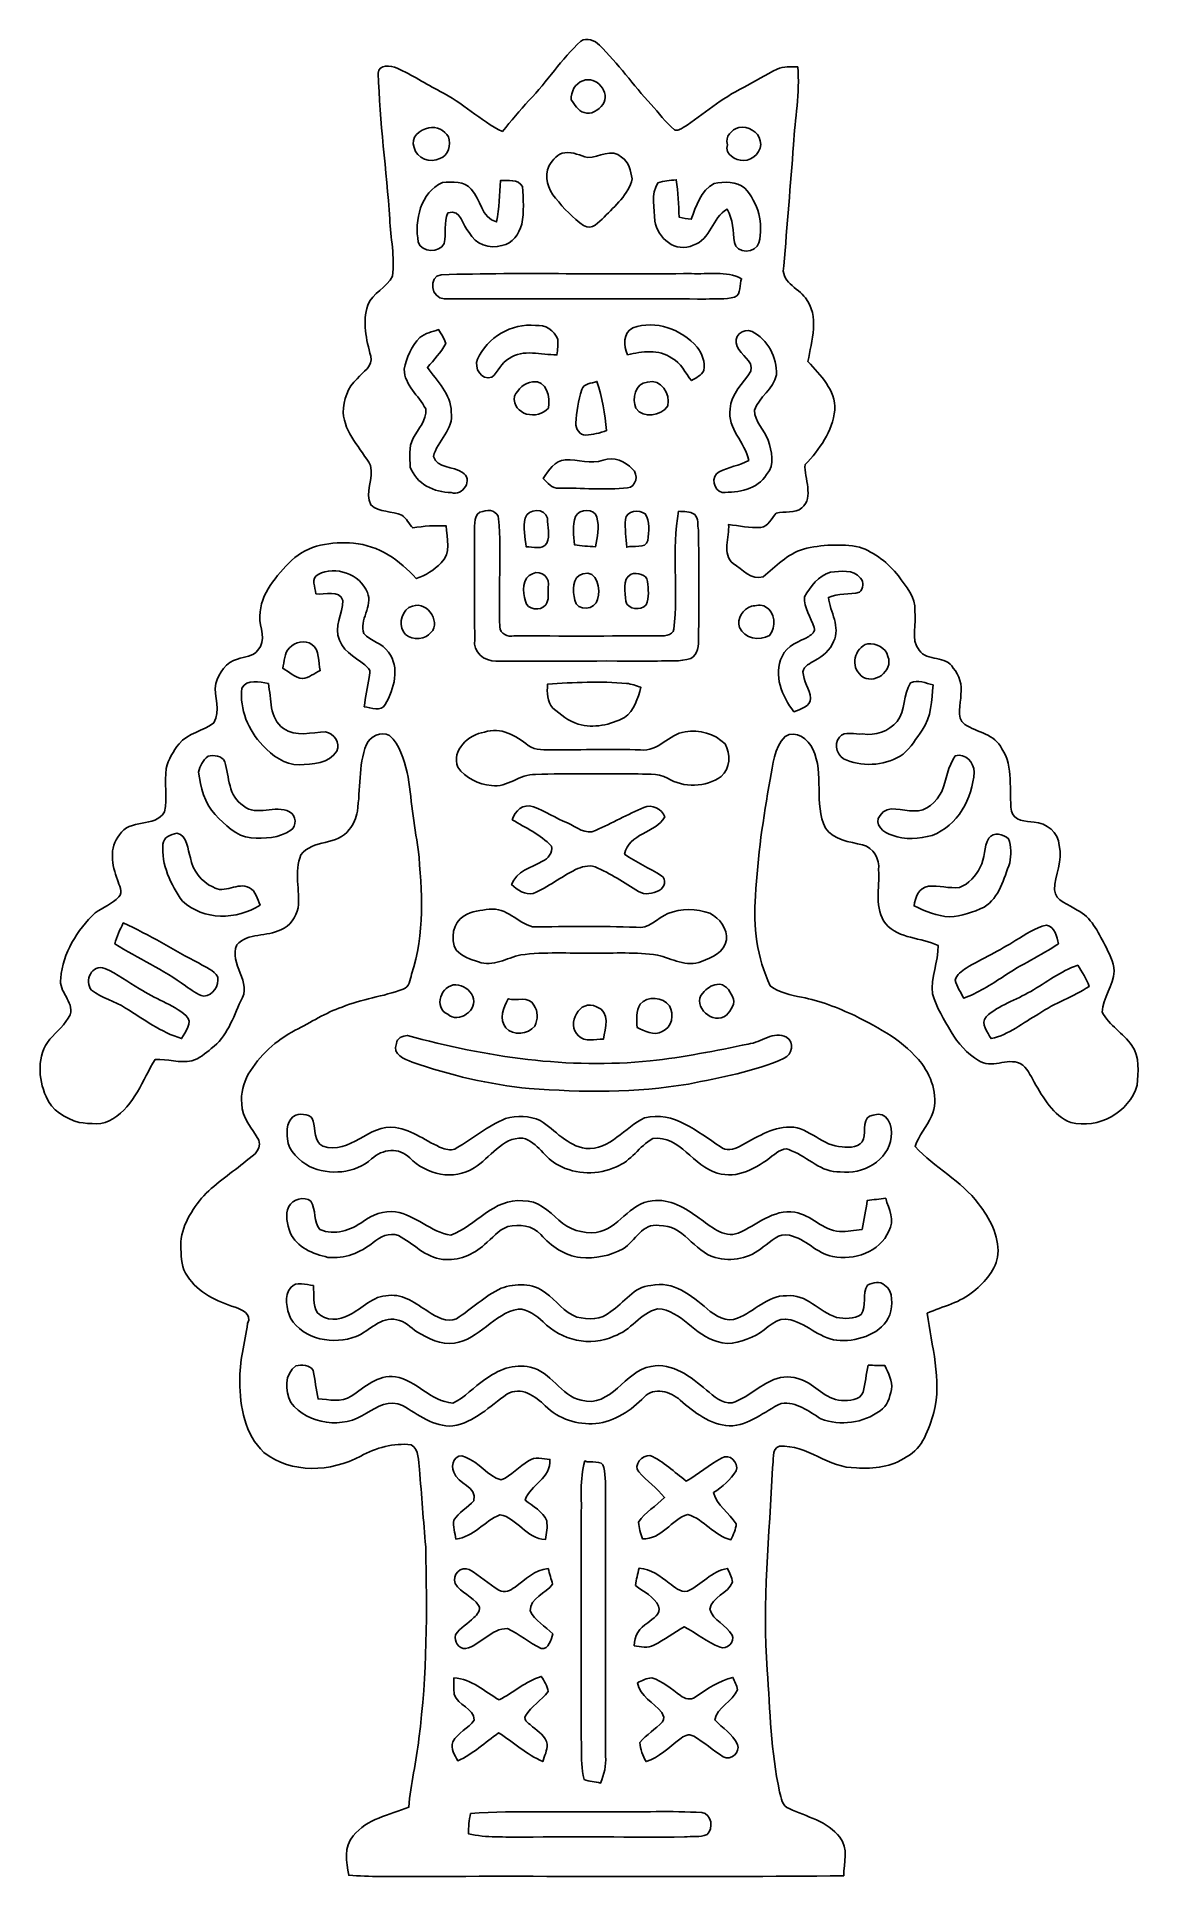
# Model space of a CAD drawing. Header units: centimetres. Extents: x -10.8 to 10.9, y -18.8 to 17.4.
import ezdxf

# ---------------------------------------------------------------- set-up
doc = ezdxf.new("R2010")
doc.units = ezdxf.units.CM
doc.header["$MEASUREMENT"] = 0
doc.layers.add('Camada 1', color=7, linetype='Continuous')

msp = doc.modelspace()

# ---------------------------------------------------------------- linework, layer by layer
at = {"layer": 'Camada 1', "color": 250}
for points, knots in [([(-0.11254, 17.31045), (-0.00035, 17.399), (0.16298, 17.32421), (0.25153, 17.23743), (0.25153, 17.23743), (0.6223, 16.87583), (0.91546, 16.44509), (1.26929, 16.06762), (1.26929, 16.06762), (1.4224, 15.90357), (1.5494, 15.71166), (1.72649, 15.57126), (1.72649, 15.57126), (1.78259, 15.53457), (1.85138, 15.58713), (1.90324, 15.61289), (1.90324, 15.61289), (2.29553, 15.87888), (2.66065, 16.19003), (3.08716, 16.40346), (3.08716, 16.40346), (3.31153, 16.51811), (3.52425, 16.65323), (3.75073, 16.76435), (3.75073, 16.76435), (3.87491, 16.82538), (4.02026, 16.80069), (4.15466, 16.80774), (4.15466, 16.80774), (4.20158, 16.29481), (4.09928, 15.78575), (4.07247, 15.27492), (4.07247, 15.27492), (4.01214, 14.48117), (3.94335, 13.68848), (3.88267, 12.89473), (3.88267, 12.89473), (3.79765, 12.58499), (4.16278, 12.46117), (4.3053, 12.26009), (4.3053, 12.26009), (4.58823, 11.90202), (4.42666, 11.41765), (4.35645, 11.00914), (4.35645, 11.00914), (4.60199, 10.73891), (4.90114, 10.45069), (4.88633, 10.05452), (4.88633, 10.05452), (4.83623, 9.63471), (4.58611, 9.277), (4.2986, 8.98137), (4.2986, 8.98137), (4.27884, 8.70761), (4.47957, 8.34566), (4.23757, 8.12729), (4.23757, 8.12729), (4.09928, 8.01476), (3.89431, 8.06556), (3.73274, 8.02323), (3.73274, 8.02323), (3.63749, 7.92692), (3.57964, 7.75582), (3.42547, 7.74559), (3.42547, 7.74559), (3.21275, 7.7276), (3.00426, 7.77734), (2.79471, 7.80168), (2.79471, 7.80168), (2.8134, 7.55438), (2.65994, 7.21607), (2.88608, 7.03263), (2.88608, 7.03263), (3.0607, 6.91691), (3.24379, 6.70278), (3.47698, 6.77192), (3.47698, 6.77192), (3.72428, 6.97406), (3.94864, 7.22277), (4.26614, 7.31767), (4.26614, 7.31767), (4.62456, 7.40481), (5.00451, 7.42527), (5.36787, 7.35789), (5.36787, 7.35789), (5.67478, 7.25205), (5.93549, 7.04144), (6.13445, 6.78815), (6.13445, 6.78815), (6.2865, 6.58954), (6.47594, 6.37258), (6.45866, 6.1027), (6.45866, 6.1027), (6.50558, 5.85047), (6.36693, 5.54884), (6.54297, 5.32871), (6.54297, 5.32871), (6.70489, 5.09905), (7.07849, 5.23558), (7.21289, 4.97346), (7.21289, 4.97346), (7.33637, 4.83306), (7.39775, 4.64503), (7.36388, 4.45841), (7.36388, 4.45841), (7.36988, 4.26508), (7.25805, 4.01038), (7.44361, 3.86715), (7.44361, 3.86715), (7.68421, 3.70699), (8.03698, 3.67983), (8.17104, 3.38914), (8.17104, 3.38914), (8.41587, 3.02966), (8.30192, 2.56858), (8.36013, 2.16323), (8.36013, 2.16323), (8.40211, 1.96356), (8.64729, 1.9625), (8.80428, 1.94204), (8.80428, 1.94204), (9.04804, 1.92828), (9.29217, 1.74237), (9.30063, 1.48343), (9.30063, 1.48343), (9.37401, 1.1878), (9.21279, 0.90382), (9.20503, 0.61066), (9.20503, 0.61066), (9.22902, 0.38029), (9.49396, 0.32385), (9.65412, 0.21237), (9.65412, 0.21237), (9.93105, 0.07549), (10.05911, -0.21343), (10.20057, -0.46919), (10.20057, -0.46919), (10.27289, -0.63535), (10.37237, -0.80222), (10.3826, -0.98813), (10.3826, -0.98813), (10.36391, -1.27353), (10.16459, -1.51024), (10.14342, -1.79599), (10.14342, -1.79599), (10.28136, -2.06057), (10.56393, -2.20592), (10.72833, -2.45145), (10.72833, -2.45145), (10.89378, -2.67335), (10.84968, -2.97603), (10.83451, -3.23427), (10.83451, -3.23427), (10.67894, -3.77331), (10.06651, -4.10034), (9.52818, -3.96628), (9.52818, -3.96628), (9.17434, -3.82658), (8.98878, -3.48121), (8.80957, -3.17147), (8.80957, -3.17147), (8.72878, -3.04447), (8.67657, -2.87937), (8.53228, -2.80882), (8.53228, -2.80882), (8.26982, -2.67758), (7.96043, -2.9277), (7.71208, -2.74638), (7.71208, -2.74638), (7.48877, -2.61091), (7.30179, -2.41335), (7.17691, -2.18405), (7.17691, -2.18405), (7.03721, -1.94381), (6.88411, -1.70603), (6.80685, -1.43616), (6.80685, -1.43616), (6.77122, -1.1109), (6.92079, -0.80645), (6.91903, -0.48436), (6.91903, -0.48436), (6.58354, -0.31926), (6.14927, -0.35877), (5.8861, -0.05962), (5.8861, -0.05962), (5.64868, 0.24659), (5.77356, 0.64911), (5.7471, 1.00436), (5.7471, 1.00436), (5.77391, 1.21673), (5.64127, 1.44568), (5.4289, 1.49507), (5.4289, 1.49507), (5.17243, 1.56422), (4.86622, 1.58291), (4.70182, 1.82563), (4.70182, 1.82563), (4.46193, 2.31352), (4.68207, 2.88925), (4.45453, 3.37926), (4.45453, 3.37926), (4.36351, 3.57364), (4.11868, 3.77508), (3.9049, 3.62726), (3.9049, 3.62726), (3.68406, 3.40572), (3.66959, 3.07587), (3.61315, 2.78589), (3.61315, 2.78589), (3.47521, 2.02847), (3.36338, 1.26506), (3.32423, 0.4953), (3.32423, 0.4953), (3.27413, -0.10548), (3.3528, -0.72919), (3.6135, -1.276), (3.6135, -1.276), (3.78389, -1.41887), (4.01814, -1.45344), (4.2291, -1.50283), (4.2291, -1.50283), (4.59634, -1.56739), (4.94277, -1.71097), (5.28073, -1.86408), (5.28073, -1.86408), (5.76051, -2.11102), (6.25898, -2.37031), (6.59483, -2.80776), (6.59483, -2.80776), (6.81038, -3.09668), (6.93561, -3.49638), (6.79027, -3.84493), (6.79027, -3.84493), (6.69078, -4.04918), (6.53909, -4.22522), (6.46289, -4.44182), (6.46289, -4.44182), (6.84812, -4.85316), (7.37376, -5.11034), (7.71349, -5.56789), (7.71349, -5.56789), (7.93362, -5.85011), (8.11918, -6.18772), (8.09343, -6.55814), (8.09343, -6.55814), (8.06203, -6.864), (7.84154, -7.09683), (7.61965, -7.28662), (7.61965, -7.28662), (7.36, -7.51522), (7.0104, -7.57837), (6.70454, -7.72089), (6.70454, -7.72089), (6.78639, -8.36754), (6.99488, -9.02617), (6.83578, -9.67705), (6.83578, -9.67705), (6.72818, -9.99772), (6.6227, -10.38013), (6.29532, -10.54559), (6.29532, -10.54559), (6.00922, -10.74737), (5.64938, -10.789), (5.3086, -10.76219), (5.3086, -10.76219), (4.7625, -10.77736), (4.3434, -10.30358), (3.79518, -10.3378), (3.79518, -10.3378), (3.6262, -10.38931), (3.69111, -10.63131), (3.65548, -10.76007), (3.65548, -10.76007), (3.60398, -12.08758), (3.44981, -13.41579), (3.55353, -14.74505), (3.55353, -14.74505), (3.61315, -15.54339), (3.62338, -16.35054), (3.7973, -17.13583), (3.7973, -17.13583), (3.8287, -17.26106), (3.84175, -17.42087), (3.98709, -17.46814), (3.98709, -17.46814), (4.32611, -17.63077), (4.74698, -17.71544), (4.98404, -18.03365), (4.98404, -18.03365), (5.15726, -18.24955), (5.06307, -18.54094), (5.05883, -18.79212), (5.05883, -18.79212), (2.22603, -18.81893), (-0.60678, -18.79318), (-3.43958, -18.80482), (-3.43958, -18.80482), (-3.85304, -18.79847), (-4.26826, -18.81717), (-4.6803, -18.77907), (-4.6803, -18.77907), (-4.72899, -18.52683), (-4.78155, -18.21497), (-4.5914, -18.00578), (-4.5914, -18.00578), (-4.32506, -17.66852), (-3.87562, -17.59409), (-3.4985, -17.44239), (-3.4985, -17.44239), (-3.46604, -16.98554), (-3.34786, -16.5414), (-3.29953, -16.08702), (-3.29953, -16.08702), (-3.13655, -14.83713), (-3.13866, -13.57418), (-3.16689, -12.31653), (-3.16689, -12.31653), (-3.20922, -11.80888), (-3.24908, -11.30088), (-3.28789, -10.79288), (-3.28789, -10.79288), (-3.30729, -10.6299), (-3.29494, -10.41224), (-3.45158, -10.30746), (-3.45158, -10.30746), (-3.79765, -10.27112), (-4.14479, -10.36673), (-4.44606, -10.53324), (-4.44606, -10.53324), (-5.02849, -10.84545), (-5.81413, -10.88672), (-6.34894, -10.45916), (-6.34894, -10.45916), (-6.72994, -10.10885), (-6.82096, -9.55922), (-6.82272, -9.06639), (-6.82272, -9.06639), (-6.83577, -8.67833), (-6.72924, -8.30086), (-6.67138, -7.92092), (-6.67138, -7.92092), (-6.57931, -7.7283), (-6.78639, -7.65281), (-6.91832, -7.60412), (-6.91832, -7.60412), (-7.27251, -7.48277), (-7.64963, -7.32261), (-7.85213, -6.98782), (-7.85213, -6.98782), (-7.98195, -6.84248), (-7.9696, -6.63363), (-7.98618, -6.45407), (-7.98618, -6.45407), (-8.01229, -6.07766), (-7.80239, -5.7404), (-7.57908, -5.45641), (-7.57908, -5.45641), (-7.33778, -5.18866), (-7.03121, -4.99251), (-6.75393, -4.76603), (-6.75393, -4.76603), (-6.62058, -4.65032), (-6.37928, -4.53954), (-6.45089, -4.31412), (-6.45089, -4.31412), (-6.57331, -4.0834), (-6.79274, -3.8795), (-6.78709, -3.59763), (-6.78709, -3.59763), (-6.81108, -3.39478), (-6.74758, -3.19652), (-6.65833, -3.01837), (-6.65833, -3.01837), (-6.43855, -2.65077), (-6.1154, -2.34491), (-5.73193, -2.153), (-5.73193, -2.153), (-5.42678, -1.99743), (-5.13821, -1.80658), (-4.81259, -1.69439), (-4.81259, -1.69439), (-4.42595, -1.53494), (-4.00403, -1.49049), (-3.61315, -1.34338), (-3.61315, -1.34338), (-3.48615, -1.30457), (-3.47945, -1.15782), (-3.44276, -1.04951), (-3.44276, -1.04951), (-3.17782, -0.26141), (-3.23991, 0.5902), (-3.31152, 1.40582), (-3.31152, 1.40582), (-3.40148, 1.90853), (-3.45122, 2.41688), (-3.52848, 2.92065), (-3.52848, 2.92065), (-3.60609, 3.17817), (-3.66783, 3.46922), (-3.88091, 3.6516), (-3.88091, 3.6516), (-4.04389, 3.74227), (-4.26226, 3.63079), (-4.33458, 3.47028), (-4.33458, 3.47028), (-4.49509, 3.05082), (-4.44747, 2.59397), (-4.51167, 2.15688), (-4.51167, 2.15688), (-4.53531, 2.02636), (-4.58646, 1.89971), (-4.67219, 1.79705), (-4.67219, 1.79705), (-4.89303, 1.48202), (-5.39574, 1.60902), (-5.62046, 1.29858), (-5.62046, 1.29858), (-5.76016, 0.97014), (-5.6388, 0.6029), (-5.67796, 0.25823), (-5.67796, 0.25823), (-5.72135, 0.07761), (-5.83671, -0.10583), (-6.01557, -0.17392), (-6.01557, -0.17392), (-6.29179, -0.31715), (-6.65833, -0.22648), (-6.88481, -0.47061), (-6.88481, -0.47061), (-7.04638, -0.84384), (-6.56343, -1.20967), (-6.80614, -1.57551), (-6.80614, -1.57551), (-6.95678, -1.90782), (-7.07637, -2.28741), (-7.3854, -2.51072), (-7.3854, -2.51072), (-7.50111, -2.60844), (-7.62317, -2.70898), (-7.77028, -2.75414), (-7.77028, -2.75414), (-8.01123, -2.80317), (-8.2483, -2.71321), (-8.48995, -2.72521), (-8.48995, -2.72521), (-8.73831, -3.12843), (-8.89741, -3.63396), (-9.32321, -3.8922), (-9.32321, -3.8922), (-9.51089, -4.03542), (-9.77124, -3.98639), (-9.9882, -3.96769), (-9.9882, -3.96769), (-10.25384, -3.88303), (-10.53289, -3.73168), (-10.63696, -3.45546), (-10.63696, -3.45546), (-10.79641, -3.10515), (-10.81934, -2.64231), (-10.56393, -2.32974), (-10.56393, -2.32974), (-10.42776, -2.1717), (-10.25701, -2.03764), (-10.16317, -1.8475), (-10.16317, -1.8475), (-10.08204, -1.57621), (-10.39848, -1.40264), (-10.34732, -1.12924), (-10.34732, -1.12924), (-10.31064, -0.629), (-10.02312, -0.18098), (-9.66999, 0.1591), (-9.66999, 0.1591), (-9.51512, 0.26494), (-9.33767, 0.33655), (-9.20221, 0.47096), (-9.20221, 0.47096), (-9.11437, 0.56797), (-9.20679, 0.70273), (-9.23008, 0.80857), (-9.23008, 0.80857), (-9.34261, 1.09044), (-9.40435, 1.44357), (-9.19057, 1.69404), (-9.19057, 1.69404), (-9.00042, 2.02142), (-8.49595, 1.82633), (-8.30439, 2.14418), (-8.30439, 2.14418), (-8.25359, 2.42535), (-8.30651, 2.71851), (-8.2744, 3.00249), (-8.2744, 3.00249), (-8.23242, 3.18135), (-8.13153, 3.34292), (-8.01934, 3.4865), (-8.01934, 3.4865), (-7.84754, 3.70205), (-7.54309, 3.73098), (-7.33707, 3.89749), (-7.33707, 3.89749), (-7.19032, 4.13067), (-7.34342, 4.41925), (-7.29827, 4.67007), (-7.29827, 4.67007), (-7.23159, 4.87786), (-7.09401, 5.09905), (-6.86682, 5.15197), (-6.86682, 5.15197), (-6.73276, 5.20277), (-6.56202, 5.19606), (-6.47312, 5.32941), (-6.47312, 5.32941), (-6.28509, 5.51321), (-6.4449, 5.77921), (-6.43008, 5.99863), (-6.43008, 5.99863), (-6.42514, 6.44243), (-6.09988, 6.79803), (-5.80531, 7.09401), (-5.80531, 7.09401), (-5.48534, 7.40481), (-5.01191, 7.46654), (-4.58646, 7.43373), (-4.58646, 7.43373), (-4.09328, 7.39281), (-3.67383, 7.09366), (-3.35139, 6.73735), (-3.35139, 6.73735), (-3.16653, 6.79909), (-2.99932, 6.90527), (-2.86456, 7.04603), (-2.86456, 7.04603), (-2.65924, 7.22665), (-2.75096, 7.53145), (-2.76084, 7.77381), (-2.76084, 7.77381), (-2.98203, 7.7851), (-3.20216, 7.77099), (-3.42018, 7.73359), (-3.42018, 7.73359), (-3.49462, 7.81509), (-3.54647, 7.91739), (-3.63291, 7.98618), (-3.63291, 7.98618), (-3.83152, 8.06697), (-4.07705, 8.03804), (-4.24744, 8.18656), (-4.24744, 8.18656), (-4.36668, 8.43139), (-4.19312, 8.70832), (-4.24956, 8.96302), (-4.24956, 8.96302), (-4.44112, 9.29993), (-4.76462, 9.59697), (-4.79002, 10.00584), (-4.79002, 10.00584), (-4.78543, 10.25066), (-4.70323, 10.50537), (-4.51556, 10.67118), (-4.51556, 10.67118), (-4.4069, 10.79959), (-4.19559, 10.91918), (-4.24674, 11.11497), (-4.24674, 11.11497), (-4.33458, 11.43706), (-4.41854, 11.79054), (-4.30495, 12.11545), (-4.30495, 12.11545), (-4.21958, 12.36451), (-3.92747, 12.45694), (-3.81988, 12.68906), (-3.81988, 12.68906), (-3.76837, 13.06407), (-3.85904, 13.44224), (-3.87456, 13.8176), (-3.87456, 13.8176), (-3.93841, 14.77327), (-4.07282, 15.72436), (-4.09963, 16.6818), (-4.09963, 16.6818), (-4.09328, 16.86666), (-3.8541, 16.83632), (-3.72816, 16.78411), (-3.72816, 16.78411), (-3.43676, 16.6497), (-3.16865, 16.47014), (-2.88219, 16.3255), (-2.88219, 16.3255), (-2.44228, 16.11207), (-2.09832, 15.74447), (-1.65594, 15.53669), (-1.65594, 15.53669), (-1.48308, 15.74059), (-1.32045, 15.95332), (-1.13418, 16.14523), (-1.13418, 16.14523), (-0.77188, 16.51459), (-0.50094, 16.96614), (-0.11254, 17.31045), (-0.11254, 17.31045), (-0.11254, 17.31045), (-0.11254, 17.31045), (-0.11254, 17.31045)], [0, 0, 0, 0, 0.00657895, 0.00657895, 0.00657895, 0.00657895, 0.01315789, 0.01315789, 0.01315789, 0.01315789, 0.01973684, 0.01973684, 0.01973684, 0.01973684, 0.02631579, 0.02631579, 0.02631579, 0.02631579, 0.03289474, 0.03289474, 0.03289474, 0.03289474, 0.03947368, 0.03947368, 0.03947368, 0.03947368, 0.04605263, 0.04605263, 0.04605263, 0.04605263, 0.05263158, 0.05263158, 0.05263158, 0.05263158, 0.05921053, 0.05921053, 0.05921053, 0.05921053, 0.06578947, 0.06578947, 0.06578947, 0.06578947, 0.07236842, 0.07236842, 0.07236842, 0.07236842, 0.07894737, 0.07894737, 0.07894737, 0.07894737, 0.08552632, 0.08552632, 0.08552632, 0.08552632, 0.09210526, 0.09210526, 0.09210526, 0.09210526, 0.09868421, 0.09868421, 0.09868421, 0.09868421, 0.10526316, 0.10526316, 0.10526316, 0.10526316, 0.11184211, 0.11184211, 0.11184211, 0.11184211, 0.11842105, 0.11842105, 0.11842105, 0.11842105, 0.125, 0.125, 0.125, 0.125, 0.13157895, 0.13157895, 0.13157895, 0.13157895, 0.13815789, 0.13815789, 0.13815789, 0.13815789, 0.14473684, 0.14473684, 0.14473684, 0.14473684, 0.15131579, 0.15131579, 0.15131579, 0.15131579, 0.15789474, 0.15789474, 0.15789474, 0.15789474, 0.16447368, 0.16447368, 0.16447368, 0.16447368, 0.17105263, 0.17105263, 0.17105263, 0.17105263, 0.17763158, 0.17763158, 0.17763158, 0.17763158, 0.18421053, 0.18421053, 0.18421053, 0.18421053, 0.19078947, 0.19078947, 0.19078947, 0.19078947, 0.19736842, 0.19736842, 0.19736842, 0.19736842, 0.20394737, 0.20394737, 0.20394737, 0.20394737, 0.21052632, 0.21052632, 0.21052632, 0.21052632, 0.21710526, 0.21710526, 0.21710526, 0.21710526, 0.22368421, 0.22368421, 0.22368421, 0.22368421, 0.23026316, 0.23026316, 0.23026316, 0.23026316, 0.23684211, 0.23684211, 0.23684211, 0.23684211, 0.24342105, 0.24342105, 0.24342105, 0.24342105, 0.25, 0.25, 0.25, 0.25, 0.25657895, 0.25657895, 0.25657895, 0.25657895, 0.26315789, 0.26315789, 0.26315789, 0.26315789, 0.26973684, 0.26973684, 0.26973684, 0.26973684, 0.27631579, 0.27631579, 0.27631579, 0.27631579, 0.28289474, 0.28289474, 0.28289474, 0.28289474, 0.28947368, 0.28947368, 0.28947368, 0.28947368, 0.29605263, 0.29605263, 0.29605263, 0.29605263, 0.30263158, 0.30263158, 0.30263158, 0.30263158, 0.30921053, 0.30921053, 0.30921053, 0.30921053, 0.31578947, 0.31578947, 0.31578947, 0.31578947, 0.32236842, 0.32236842, 0.32236842, 0.32236842, 0.32894737, 0.32894737, 0.32894737, 0.32894737, 0.33552632, 0.33552632, 0.33552632, 0.33552632, 0.34210526, 0.34210526, 0.34210526, 0.34210526, 0.34868421, 0.34868421, 0.34868421, 0.34868421, 0.35526316, 0.35526316, 0.35526316, 0.35526316, 0.36184211, 0.36184211, 0.36184211, 0.36184211, 0.36842105, 0.36842105, 0.36842105, 0.36842105, 0.375, 0.375, 0.375, 0.375, 0.38157895, 0.38157895, 0.38157895, 0.38157895, 0.38815789, 0.38815789, 0.38815789, 0.38815789, 0.39473684, 0.39473684, 0.39473684, 0.39473684, 0.40131579, 0.40131579, 0.40131579, 0.40131579, 0.40789474, 0.40789474, 0.40789474, 0.40789474, 0.41447368, 0.41447368, 0.41447368, 0.41447368, 0.42105263, 0.42105263, 0.42105263, 0.42105263, 0.42763158, 0.42763158, 0.42763158, 0.42763158, 0.43421053, 0.43421053, 0.43421053, 0.43421053, 0.44078947, 0.44078947, 0.44078947, 0.44078947, 0.44736842, 0.44736842, 0.44736842, 0.44736842, 0.45394737, 0.45394737, 0.45394737, 0.45394737, 0.46052632, 0.46052632, 0.46052632, 0.46052632, 0.46710526, 0.46710526, 0.46710526, 0.46710526, 0.47368421, 0.47368421, 0.47368421, 0.47368421, 0.48026316, 0.48026316, 0.48026316, 0.48026316, 0.48684211, 0.48684211, 0.48684211, 0.48684211, 0.49342105, 0.49342105, 0.49342105, 0.49342105, 0.5, 0.5, 0.5, 0.5, 0.50657895, 0.50657895, 0.50657895, 0.50657895, 0.51315789, 0.51315789, 0.51315789, 0.51315789, 0.51973684, 0.51973684, 0.51973684, 0.51973684, 0.52631579, 0.52631579, 0.52631579, 0.52631579, 0.53289474, 0.53289474, 0.53289474, 0.53289474, 0.53947368, 0.53947368, 0.53947368, 0.53947368, 0.54605263, 0.54605263, 0.54605263, 0.54605263, 0.55263158, 0.55263158, 0.55263158, 0.55263158, 0.55921053, 0.55921053, 0.55921053, 0.55921053, 0.56578947, 0.56578947, 0.56578947, 0.56578947, 0.57236842, 0.57236842, 0.57236842, 0.57236842, 0.57894737, 0.57894737, 0.57894737, 0.57894737, 0.58552632, 0.58552632, 0.58552632, 0.58552632, 0.59210526, 0.59210526, 0.59210526, 0.59210526, 0.59868421, 0.59868421, 0.59868421, 0.59868421, 0.60526316, 0.60526316, 0.60526316, 0.60526316, 0.61184211, 0.61184211, 0.61184211, 0.61184211, 0.61842105, 0.61842105, 0.61842105, 0.61842105, 0.625, 0.625, 0.625, 0.625, 0.63157895, 0.63157895, 0.63157895, 0.63157895, 0.63815789, 0.63815789, 0.63815789, 0.63815789, 0.64473684, 0.64473684, 0.64473684, 0.64473684, 0.65131579, 0.65131579, 0.65131579, 0.65131579, 0.65789474, 0.65789474, 0.65789474, 0.65789474, 0.66447368, 0.66447368, 0.66447368, 0.66447368, 0.67105263, 0.67105263, 0.67105263, 0.67105263, 0.67763158, 0.67763158, 0.67763158, 0.67763158, 0.68421053, 0.68421053, 0.68421053, 0.68421053, 0.69078947, 0.69078947, 0.69078947, 0.69078947, 0.69736842, 0.69736842, 0.69736842, 0.69736842, 0.70394737, 0.70394737, 0.70394737, 0.70394737, 0.71052632, 0.71052632, 0.71052632, 0.71052632, 0.71710526, 0.71710526, 0.71710526, 0.71710526, 0.72368421, 0.72368421, 0.72368421, 0.72368421, 0.73026316, 0.73026316, 0.73026316, 0.73026316, 0.73684211, 0.73684211, 0.73684211, 0.73684211, 0.74342105, 0.74342105, 0.74342105, 0.74342105, 0.75, 0.75, 0.75, 0.75, 0.75657895, 0.75657895, 0.75657895, 0.75657895, 0.76315789, 0.76315789, 0.76315789, 0.76315789, 0.76973684, 0.76973684, 0.76973684, 0.76973684, 0.77631579, 0.77631579, 0.77631579, 0.77631579, 0.78289474, 0.78289474, 0.78289474, 0.78289474, 0.78947368, 0.78947368, 0.78947368, 0.78947368, 0.79605263, 0.79605263, 0.79605263, 0.79605263, 0.80263158, 0.80263158, 0.80263158, 0.80263158, 0.80921053, 0.80921053, 0.80921053, 0.80921053, 0.81578947, 0.81578947, 0.81578947, 0.81578947, 0.82236842, 0.82236842, 0.82236842, 0.82236842, 0.82894737, 0.82894737, 0.82894737, 0.82894737, 0.83552632, 0.83552632, 0.83552632, 0.83552632, 0.84210526, 0.84210526, 0.84210526, 0.84210526, 0.84868421, 0.84868421, 0.84868421, 0.84868421, 0.85526316, 0.85526316, 0.85526316, 0.85526316, 0.86184211, 0.86184211, 0.86184211, 0.86184211, 0.86842105, 0.86842105, 0.86842105, 0.86842105, 0.875, 0.875, 0.875, 0.875, 0.88157895, 0.88157895, 0.88157895, 0.88157895, 0.88815789, 0.88815789, 0.88815789, 0.88815789, 0.89473684, 0.89473684, 0.89473684, 0.89473684, 0.90131579, 0.90131579, 0.90131579, 0.90131579, 0.90789474, 0.90789474, 0.90789474, 0.90789474, 0.91447368, 0.91447368, 0.91447368, 0.91447368, 0.92105263, 0.92105263, 0.92105263, 0.92105263, 0.92763158, 0.92763158, 0.92763158, 0.92763158, 0.93421053, 0.93421053, 0.93421053, 0.93421053, 0.94078947, 0.94078947, 0.94078947, 0.94078947, 0.94736842, 0.94736842, 0.94736842, 0.94736842, 0.95394737, 0.95394737, 0.95394737, 0.95394737, 0.96052632, 0.96052632, 0.96052632, 0.96052632, 0.96710526, 0.96710526, 0.96710526, 0.96710526, 0.97368421, 0.97368421, 0.97368421, 0.97368421, 0.98026316, 0.98026316, 0.98026316, 0.98026316, 0.98684211, 0.98684211, 0.98684211, 0.98684211, 1, 1, 1, 1]), ([(-0.07373, 16.53293), (-0.22789, 16.48672), (-0.30762, 16.31174), (-0.30621, 16.1611), (-0.30621, 16.1611), (-0.23671, 16.06691), (-0.17321, 15.94238), (-0.0508, 15.90851), (-0.0508, 15.90851), (0.09031, 15.85101), (0.23424, 15.96214), (0.31856, 16.06726), (0.31856, 16.06726), (0.47943, 16.29833), (0.18944, 16.64829), (-0.07373, 16.53293), (-0.07373, 16.53293), (-0.07373, 16.53293), (-0.07373, 16.53293), (-0.07373, 16.53293)], [0, 0, 0, 0, 0.16666667, 0.16666667, 0.16666667, 0.16666667, 0.33333333, 0.33333333, 0.33333333, 0.33333333, 0.5, 0.5, 0.5, 0.5, 0.66666667, 0.66666667, 0.66666667, 0.66666667, 1, 1, 1, 1]), ([(-3.10691, 15.60759), (-3.27484, 15.5702), (-3.48051, 15.42168), (-3.3909, 15.21919), (-3.3909, 15.21919), (-3.35068, 15.00223), (-3.07093, 14.90521), (-2.88572, 15.00258), (-2.88572, 15.00258), (-2.71639, 15.05902), (-2.66488, 15.27563), (-2.72027, 15.42838), (-2.72027, 15.42838), (-2.79259, 15.55997), (-2.95628, 15.64605), (-3.10691, 15.60759), (-3.10691, 15.60759), (-3.10691, 15.60759), (-3.10691, 15.60759), (-3.10691, 15.60759)], [0, 0, 0, 0, 0.16666667, 0.16666667, 0.16666667, 0.16666667, 0.33333333, 0.33333333, 0.33333333, 0.33333333, 0.5, 0.5, 0.5, 0.5, 0.66666667, 0.66666667, 0.66666667, 0.66666667, 1, 1, 1, 1]), ([(2.99544, 15.61183), (2.85468, 15.57373), (2.71674, 15.44002), (2.77036, 15.27634), (2.77036, 15.27634), (2.71463, 15.07843), (2.92876, 14.97189), (3.08716, 14.96201), (3.08716, 14.96201), (3.27801, 14.96201), (3.46851, 15.15816), (3.41771, 15.35218), (3.41771, 15.35218), (3.38455, 15.53774), (3.17218, 15.6464), (2.99544, 15.61183), (2.99544, 15.61183), (2.99544, 15.61183), (2.99544, 15.61183), (2.99544, 15.61183)], [0, 0, 0, 0, 0.16666667, 0.16666667, 0.16666667, 0.16666667, 0.33333333, 0.33333333, 0.33333333, 0.33333333, 0.5, 0.5, 0.5, 0.5, 0.66666667, 0.66666667, 0.66666667, 0.66666667, 1, 1, 1, 1]), ([(-0.42686, 15.11794), (-0.57079, 15.107), (-0.66534, 14.97577), (-0.73589, 14.86429), (-0.73589, 14.86429), (-0.84279, 14.64663), (-0.75847, 14.39616), (-0.61172, 14.22188), (-0.61172, 14.22188), (-0.44697, 14.02433), (-0.26917, 13.83171), (-0.05891, 13.68249), (-0.05891, 13.68249), (0.11324, 13.58583), (0.2353, 13.75622), (0.34678, 13.85217), (0.34678, 13.85217), (0.56092, 14.07548), (0.81915, 14.28962), (0.89817, 14.60324), (0.89817, 14.60324), (0.86007, 14.75493), (0.8442, 14.94543), (0.68721, 15.02798), (0.68721, 15.02798), (0.49459, 15.21883), (0.24483, 15.02692), (0.02364, 15.02445), (0.02364, 15.02445), (-0.127, 15.05479), (-0.26599, 15.14369), (-0.42686, 15.11794), (-0.42686, 15.11794), (-0.42686, 15.11794), (-0.42686, 15.11794), (-0.42686, 15.11794)], [0, 0, 0, 0, 0.1, 0.1, 0.1, 0.1, 0.2, 0.2, 0.2, 0.2, 0.3, 0.3, 0.3, 0.3, 0.4, 0.4, 0.4, 0.4, 0.5, 0.5, 0.5, 0.5, 0.6, 0.6, 0.6, 0.6, 0.7, 0.7, 0.7, 0.7, 0.8, 0.8, 0.8, 0.8, 1, 1, 1, 1]), ([(-1.69686, 14.57078), (-1.71556, 14.29879), (-1.71838, 14.02397), (-1.77271, 13.75586), (-1.77271, 13.75586), (-2.08033, 13.82889), (-2.07469, 14.20389), (-2.26977, 14.39898), (-2.26977, 14.39898), (-2.40136, 14.57572), (-2.64478, 14.53868), (-2.83457, 14.53374), (-2.83457, 14.53374), (-3.27413, 14.33266), (-3.38878, 13.78903), (-3.31152, 13.35758), (-3.31152, 13.35758), (-3.24062, 13.14838), (-2.89419, 13.13321), (-2.80599, 13.33359), (-2.80599, 13.33359), (-2.75237, 13.52868), (-2.81869, 13.74599), (-2.72803, 13.93331), (-2.72803, 13.93331), (-2.4571, 14.01233), (-2.45075, 13.68072), (-2.30999, 13.54631), (-2.30999, 13.54631), (-2.19392, 13.31666), (-1.90676, 13.21329), (-1.66511, 13.28984), (-1.66511, 13.28984), (-1.45768, 13.32583), (-1.33526, 13.52409), (-1.27247, 13.70859), (-1.27247, 13.70859), (-1.2319, 13.95307), (-1.24213, 14.20495), (-1.264, 14.45084), (-1.264, 14.45084), (-1.34091, 14.61382), (-1.55857, 14.55808), (-1.69686, 14.57078), (-1.69686, 14.57078), (-1.69686, 14.57078), (-1.69686, 14.57078), (-1.69686, 14.57078)], [0, 0, 0, 0, 0.07692308, 0.07692308, 0.07692308, 0.07692308, 0.15384615, 0.15384615, 0.15384615, 0.15384615, 0.23076923, 0.23076923, 0.23076923, 0.23076923, 0.30769231, 0.30769231, 0.30769231, 0.30769231, 0.38461538, 0.38461538, 0.38461538, 0.38461538, 0.46153846, 0.46153846, 0.46153846, 0.46153846, 0.53846154, 0.53846154, 0.53846154, 0.53846154, 0.61538462, 0.61538462, 0.61538462, 0.61538462, 0.69230769, 0.69230769, 0.69230769, 0.69230769, 0.76923077, 0.76923077, 0.76923077, 0.76923077, 0.84615385, 0.84615385, 0.84615385, 0.84615385, 1, 1, 1, 1]), ([(1.403, 14.52386), (1.26083, 14.30549), (1.33174, 14.01692), (1.34373, 13.77386), (1.34373, 13.77386), (1.39665, 13.43695), (1.7526, 13.13321), (2.09973, 13.30043), (2.09973, 13.30043), (2.44616, 13.40414), (2.46239, 13.84829), (2.7686, 14.00598), (2.7686, 14.00598), (2.88149, 13.80631), (2.87831, 13.57242), (2.90936, 13.35158), (2.90936, 13.35158), (2.94111, 13.11981), (3.33516, 13.13498), (3.39231, 13.34629), (3.39231, 13.34629), (3.4858, 13.71388), (3.37714, 14.14427), (3.1115, 14.41838), (3.1115, 14.41838), (2.95063, 14.56267), (2.70581, 14.54997), (2.51001, 14.51187), (2.51001, 14.51187), (2.24649, 14.37217), (2.15265, 14.06737), (2.05881, 13.80702), (2.05881, 13.80702), (1.97908, 13.81725), (1.90006, 13.83136), (1.8221, 13.84794), (1.8221, 13.84794), (1.80904, 14.09488), (1.80234, 14.34289), (1.76424, 14.58736), (1.76424, 14.58736), (1.64394, 14.56725), (1.518, 14.56584), (1.403, 14.52386), (1.403, 14.52386), (1.403, 14.52386), (1.403, 14.52386), (1.403, 14.52386)], [0, 0, 0, 0, 0.07692308, 0.07692308, 0.07692308, 0.07692308, 0.15384615, 0.15384615, 0.15384615, 0.15384615, 0.23076923, 0.23076923, 0.23076923, 0.23076923, 0.30769231, 0.30769231, 0.30769231, 0.30769231, 0.38461538, 0.38461538, 0.38461538, 0.38461538, 0.46153846, 0.46153846, 0.46153846, 0.46153846, 0.53846154, 0.53846154, 0.53846154, 0.53846154, 0.61538462, 0.61538462, 0.61538462, 0.61538462, 0.69230769, 0.69230769, 0.69230769, 0.69230769, 0.76923077, 0.76923077, 0.76923077, 0.76923077, 0.84615385, 0.84615385, 0.84615385, 0.84615385, 1, 1, 1, 1]), ([(-2.86138, 12.71693), (-3.12879, 12.67883), (-3.0547, 12.24104), (-2.80529, 12.24456), (-2.80529, 12.24456), (-1.08867, 12.23186), (0.629, 12.2495), (2.34633, 12.23786), (2.34633, 12.23786), (2.5333, 12.25056), (2.73015, 12.22375), (2.91289, 12.2749), (2.91289, 12.2749), (3.05153, 12.33205), (3.00284, 12.53455), (3.04941, 12.63897), (3.04941, 12.63897), (2.74638, 12.79737), (2.39007, 12.72011), (2.06375, 12.73986), (2.06375, 12.73986), (0.42228, 12.71482), (-1.22096, 12.76632), (-2.86138, 12.71693), (-2.86138, 12.71693), (-2.86138, 12.71693), (-2.86138, 12.71693), (-2.86138, 12.71693)], [0, 0, 0, 0, 0.125, 0.125, 0.125, 0.125, 0.25, 0.25, 0.25, 0.25, 0.375, 0.375, 0.375, 0.375, 0.5, 0.5, 0.5, 0.5, 0.625, 0.625, 0.625, 0.625, 0.75, 0.75, 0.75, 0.75, 1, 1, 1, 1]), ([(-3.28013, 11.48115), (-3.44593, 11.31217), (-3.54542, 11.08604), (-3.59128, 10.85638), (-3.59128, 10.85638), (-3.58422, 10.54206), (-3.29918, 10.33956), (-3.16689, 10.0771), (-3.16689, 10.0771), (-3.14007, 9.8485), (-3.31893, 9.68587), (-3.41136, 9.49819), (-3.41136, 9.49819), (-3.50802, 9.32603), (-3.4798, 9.11931), (-3.47027, 8.93092), (-3.47027, 8.93092), (-3.35492, 8.60425), (-2.99544, 8.42469), (-2.66382, 8.43315), (-2.66382, 8.43315), (-2.43699, 8.3312), (-2.21897, 8.71079), (-2.44475, 8.82474), (-2.44475, 8.82474), (-2.61832, 8.95209), (-2.94358, 8.90023), (-3.01096, 9.13906), (-3.01096, 9.13906), (-2.95204, 9.45303), (-2.59715, 9.66576), (-2.66418, 10.01748), (-2.66418, 10.01748), (-2.66418, 10.37061), (-2.94323, 10.62496), (-3.13161, 10.89272), (-3.13161, 10.89272), (-3.00778, 11.04441), (-2.86067, 11.18447), (-2.77354, 11.36191), (-2.77354, 11.36191), (-2.79718, 11.46316), (-2.86103, 11.54783), (-2.91183, 11.63602), (-2.91183, 11.63602), (-3.03671, 11.59369), (-3.17571, 11.56758), (-3.28013, 11.48115), (-3.28013, 11.48115), (-3.28013, 11.48115), (-3.28013, 11.48115), (-3.28013, 11.48115)], [0, 0, 0, 0, 0.07142857, 0.07142857, 0.07142857, 0.07142857, 0.14285714, 0.14285714, 0.14285714, 0.14285714, 0.21428571, 0.21428571, 0.21428571, 0.21428571, 0.28571429, 0.28571429, 0.28571429, 0.28571429, 0.35714286, 0.35714286, 0.35714286, 0.35714286, 0.42857143, 0.42857143, 0.42857143, 0.42857143, 0.5, 0.5, 0.5, 0.5, 0.57142857, 0.57142857, 0.57142857, 0.57142857, 0.64285714, 0.64285714, 0.64285714, 0.64285714, 0.71428571, 0.71428571, 0.71428571, 0.71428571, 0.78571429, 0.78571429, 0.78571429, 0.78571429, 0.85714286, 0.85714286, 0.85714286, 0.85714286, 1, 1, 1, 1]), ([(-2.14524, 11.05288), (-2.22215, 10.88566), (-2.06904, 10.62531), (-1.86725, 10.7001), (-1.86725, 10.7001), (-1.73567, 10.80629), (-1.6824, 10.98868), (-1.524, 11.06699), (-1.524, 11.06699), (-1.24566, 11.26208), (-0.89747, 11.13896), (-0.58561, 11.14037), (-0.58561, 11.14037), (-0.57115, 11.24232), (-0.56339, 11.34569), (-0.56586, 11.4487), (-0.56586, 11.4487), (-0.63712, 11.6145), (-0.81633, 11.74715), (-1.00506, 11.71646), (-1.00506, 11.71646), (-1.47673, 11.77078), (-1.95615, 11.48398), (-2.14524, 11.05288), (-2.14524, 11.05288), (-2.14524, 11.05288), (-2.14524, 11.05288), (-2.14524, 11.05288)], [0, 0, 0, 0, 0.125, 0.125, 0.125, 0.125, 0.25, 0.25, 0.25, 0.25, 0.375, 0.375, 0.375, 0.375, 0.5, 0.5, 0.5, 0.5, 0.625, 0.625, 0.625, 0.625, 0.75, 0.75, 0.75, 0.75, 1, 1, 1, 1]), ([(0.9077, 11.66989), (0.71367, 11.57534), (0.72637, 11.31182), (0.80751, 11.14354), (0.80751, 11.14354), (1.09114, 11.20175), (1.42134, 11.26102), (1.67534, 11.07581), (1.67534, 11.07581), (1.86126, 10.98409), (1.93463, 10.78054), (2.06622, 10.63343), (2.06622, 10.63343), (2.15089, 10.69199), (2.26342, 10.73468), (2.30717, 10.83486), (2.30717, 10.83486), (2.33468, 10.99749), (2.2793, 11.16789), (2.17276, 11.29171), (2.17276, 11.29171), (1.86902, 11.64696), (1.36066, 11.83146), (0.9077, 11.66989), (0.9077, 11.66989), (0.9077, 11.66989), (0.9077, 11.66989), (0.9077, 11.66989)], [0, 0, 0, 0, 0.125, 0.125, 0.125, 0.125, 0.25, 0.25, 0.25, 0.25, 0.375, 0.375, 0.375, 0.375, 0.5, 0.5, 0.5, 0.5, 0.625, 0.625, 0.625, 0.625, 0.75, 0.75, 0.75, 0.75, 1, 1, 1, 1]), ([(2.96474, 11.30688), (3.02683, 11.12449), (3.28613, 11.03489), (3.23427, 10.81758), (3.23427, 10.81758), (3.08222, 10.58086), (2.83845, 10.37449), (2.82434, 10.07463), (2.82434, 10.07463), (2.76049, 9.68234), (3.12561, 9.42552), (3.18982, 9.06321), (3.18982, 9.06321), (3.00708, 8.95738), (2.79259, 8.93269), (2.60668, 8.83673), (2.60668, 8.83673), (2.43769, 8.75912), (2.49484, 8.4642), (2.66735, 8.43351), (2.66735, 8.43351), (2.98062, 8.42645), (3.36691, 8.48995), (3.54189, 8.78699), (3.54189, 8.78699), (3.71651, 8.97431), (3.63573, 9.24666), (3.57329, 9.46221), (3.57329, 9.46221), (3.49603, 9.66223), (3.30165, 9.82486), (3.30553, 10.04923), (3.30553, 10.04923), (3.38455, 10.31699), (3.69111, 10.46198), (3.7338, 10.74773), (3.7338, 10.74773), (3.75109, 11.09098), (3.56164, 11.43847), (3.25614, 11.6018), (3.25614, 11.6018), (3.0801, 11.67448), (2.85962, 11.49491), (2.96474, 11.30688), (2.96474, 11.30688), (2.96474, 11.30688), (2.96474, 11.30688), (2.96474, 11.30688)], [0, 0, 0, 0, 0.07692308, 0.07692308, 0.07692308, 0.07692308, 0.15384615, 0.15384615, 0.15384615, 0.15384615, 0.23076923, 0.23076923, 0.23076923, 0.23076923, 0.30769231, 0.30769231, 0.30769231, 0.30769231, 0.38461538, 0.38461538, 0.38461538, 0.38461538, 0.46153846, 0.46153846, 0.46153846, 0.46153846, 0.53846154, 0.53846154, 0.53846154, 0.53846154, 0.61538462, 0.61538462, 0.61538462, 0.61538462, 0.69230769, 0.69230769, 0.69230769, 0.69230769, 0.76923077, 0.76923077, 0.76923077, 0.76923077, 0.84615385, 0.84615385, 0.84615385, 0.84615385, 1, 1, 1, 1]), ([(-1.06398, 10.60803), (-1.22802, 10.59744), (-1.34549, 10.46162), (-1.41923, 10.32651), (-1.41923, 10.32651), (-1.47144, 9.95257), (-0.95215, 9.8425), (-0.75177, 10.09297), (-0.75177, 10.09297), (-0.70732, 10.30182), (-0.78564, 10.65177), (-1.06398, 10.60803), (-1.06398, 10.60803), (-1.06398, 10.60803), (-1.06398, 10.60803), (-1.06398, 10.60803)], [0, 0, 0, 0, 0.2, 0.2, 0.2, 0.2, 0.4, 0.4, 0.4, 0.4, 0.6, 0.6, 0.6, 0.6, 1, 1, 1, 1]), ([(-0.09666, 10.45492), (-0.16228, 10.24149), (-0.1965, 10.01783), (-0.21378, 9.79523), (-0.21378, 9.79523), (-0.21766, 9.68481), (-0.13935, 9.55675), (-0.01764, 9.55992), (-0.01764, 9.55992), (0.12241, 9.56627), (0.26035, 9.60191), (0.39194, 9.64988), (0.39194, 9.64988), (0.36124, 9.97726), (0.30798, 10.30358), (0.2032, 10.61614), (0.2032, 10.61614), (0.09913, 10.57628), (-0.05715, 10.58086), (-0.09666, 10.45492), (-0.09666, 10.45492), (-0.09666, 10.45492), (-0.09666, 10.45492), (-0.09666, 10.45492)], [0, 0, 0, 0, 0.14285714, 0.14285714, 0.14285714, 0.14285714, 0.28571429, 0.28571429, 0.28571429, 0.28571429, 0.42857143, 0.42857143, 0.42857143, 0.42857143, 0.57142857, 0.57142857, 0.57142857, 0.57142857, 0.71428571, 0.71428571, 0.71428571, 0.71428571, 1, 1, 1, 1]), ([(1.19556, 10.60274), (0.95497, 10.58651), (0.89359, 10.26971), (0.96767, 10.08768), (0.96767, 10.08768), (1.11936, 9.87637), (1.45768, 9.93528), (1.59949, 10.13425), (1.59949, 10.13425), (1.64994, 10.37061), (1.46897, 10.67788), (1.19556, 10.60274), (1.19556, 10.60274), (1.19556, 10.60274), (1.19556, 10.60274), (1.19556, 10.60274)], [0, 0, 0, 0, 0.2, 0.2, 0.2, 0.2, 0.4, 0.4, 0.4, 0.4, 0.6, 0.6, 0.6, 0.6, 1, 1, 1, 1]), ([(-0.41734, 9.07627), (-0.62653, 9.05686), (-0.75177, 8.86813), (-0.85478, 8.70691), (-0.85478, 8.70691), (-0.76976, 8.62083), (-0.68121, 8.50935), (-0.54751, 8.51359), (-0.54751, 8.51359), (-0.0956, 8.52629), (0.35701, 8.47231), (0.80751, 8.52311), (0.80751, 8.52311), (0.97861, 8.53475), (1.02694, 8.79334), (0.90135, 8.89247), (0.90135, 8.89247), (0.75494, 9.04663), (0.53975, 9.14682), (0.32667, 9.06427), (0.32667, 9.06427), (0.08008, 8.98384), (-0.16792, 9.08367), (-0.41734, 9.07627), (-0.41734, 9.07627), (-0.41734, 9.07627), (-0.41734, 9.07627), (-0.41734, 9.07627)], [0, 0, 0, 0, 0.125, 0.125, 0.125, 0.125, 0.25, 0.25, 0.25, 0.25, 0.375, 0.375, 0.375, 0.375, 0.5, 0.5, 0.5, 0.5, 0.625, 0.625, 0.625, 0.625, 0.75, 0.75, 0.75, 0.75, 1, 1, 1, 1]), ([(-2.04153, 8.05921), (-2.2292, 8.04298), (-2.19745, 7.78016), (-2.20592, 7.65669), (-2.20592, 7.65669), (-2.20557, 6.95043), (-2.21615, 6.24417), (-2.19992, 5.53826), (-2.19992, 5.53826), (-2.25143, 5.29202), (-2.00801, 5.10469), (-1.78329, 5.11387), (-1.78329, 5.11387), (-0.72425, 5.11034), (0.33479, 5.11951), (1.39383, 5.11246), (1.39383, 5.11246), (1.61008, 5.12904), (1.8415, 5.09199), (2.05034, 5.16678), (2.05034, 5.16678), (2.19816, 5.23734), (2.20592, 5.43348), (2.2031, 5.57248), (2.2031, 5.57248), (2.20945, 6.27874), (2.21474, 6.985), (2.19922, 7.69056), (2.19922, 7.69056), (2.18193, 7.78898), (2.20592, 7.92021), (2.12725, 8.00065), (2.12725, 8.00065), (2.03341, 8.06132), (1.91558, 8.05427), (1.80904, 8.06203), (1.80904, 8.06203), (1.66582, 7.29756), (1.8101, 6.51228), (1.71803, 5.74428), (1.71803, 5.74428), (1.6958, 5.59999), (1.49648, 5.60705), (1.39488, 5.60952), (1.39488, 5.60952), (0.45367, 5.60776), (-0.48824, 5.60141), (-1.42946, 5.61305), (-1.42946, 5.61305), (-1.54587, 5.57389), (-1.70568, 5.65609), (-1.70674, 5.78485), (-1.70674, 5.78485), (-1.74096, 6.49464), (-1.6704, 7.20725), (-1.73284, 7.91598), (-1.73284, 7.91598), (-1.74061, 8.06344), (-1.92334, 8.10683), (-2.04153, 8.05921), (-2.04153, 8.05921), (-2.04153, 8.05921), (-2.04153, 8.05921), (-2.04153, 8.05921)], [0, 0, 0, 0, 0.05882353, 0.05882353, 0.05882353, 0.05882353, 0.11764706, 0.11764706, 0.11764706, 0.11764706, 0.17647059, 0.17647059, 0.17647059, 0.17647059, 0.23529412, 0.23529412, 0.23529412, 0.23529412, 0.29411765, 0.29411765, 0.29411765, 0.29411765, 0.35294118, 0.35294118, 0.35294118, 0.35294118, 0.41176471, 0.41176471, 0.41176471, 0.41176471, 0.47058824, 0.47058824, 0.47058824, 0.47058824, 0.52941176, 0.52941176, 0.52941176, 0.52941176, 0.58823529, 0.58823529, 0.58823529, 0.58823529, 0.64705882, 0.64705882, 0.64705882, 0.64705882, 0.70588235, 0.70588235, 0.70588235, 0.70588235, 0.76470588, 0.76470588, 0.76470588, 0.76470588, 0.82352941, 0.82352941, 0.82352941, 0.82352941, 0.88235294, 0.88235294, 0.88235294, 0.88235294, 1, 1, 1, 1]), ([(-1.20791, 7.92692), (-1.26365, 7.74241), (-1.20474, 7.54627), (-1.18886, 7.35965), (-1.18886, 7.35965), (-1.06398, 7.372), (-0.86924, 7.29333), (-0.78528, 7.43338), (-0.78528, 7.43338), (-0.71332, 7.58437), (-0.76694, 7.76534), (-0.77188, 7.92409), (-0.77188, 7.92409), (-0.81456, 8.134), (-1.15006, 8.11706), (-1.20791, 7.92692), (-1.20791, 7.92692), (-1.20791, 7.92692), (-1.20791, 7.92692), (-1.20791, 7.92692)], [0, 0, 0, 0, 0.16666667, 0.16666667, 0.16666667, 0.16666667, 0.33333333, 0.33333333, 0.33333333, 0.33333333, 0.5, 0.5, 0.5, 0.5, 0.66666667, 0.66666667, 0.66666667, 0.66666667, 1, 1, 1, 1]), ([(-0.21555, 7.95937), (-0.28328, 7.77875), (-0.25365, 7.58825), (-0.24024, 7.40163), (-0.24024, 7.40163), (-0.10301, 7.38152), (0.03387, 7.37094), (0.17251, 7.36177), (0.17251, 7.36177), (0.22049, 7.5505), (0.24871, 7.75264), (0.2032, 7.94385), (0.2032, 7.94385), (0.15558, 8.12659), (-0.13794, 8.11424), (-0.21555, 7.95937), (-0.21555, 7.95937), (-0.21555, 7.95937), (-0.21555, 7.95937), (-0.21555, 7.95937)], [0, 0, 0, 0, 0.16666667, 0.16666667, 0.16666667, 0.16666667, 0.33333333, 0.33333333, 0.33333333, 0.33333333, 0.5, 0.5, 0.5, 0.5, 0.66666667, 0.66666667, 0.66666667, 0.66666667, 1, 1, 1, 1]), ([(0.76447, 7.89905), (0.75106, 7.71807), (0.77646, 7.53569), (0.78916, 7.35436), (0.78916, 7.35436), (0.91405, 7.40516), (1.16134, 7.30638), (1.2065, 7.48877), (1.2065, 7.48877), (1.22449, 7.6581), (1.24883, 7.86377), (1.15358, 8.01441), (1.15358, 8.01441), (1.03293, 8.0959), (0.78176, 8.08143), (0.76447, 7.89905), (0.76447, 7.89905), (0.76447, 7.89905), (0.76447, 7.89905), (0.76447, 7.89905)], [0, 0, 0, 0, 0.16666667, 0.16666667, 0.16666667, 0.16666667, 0.33333333, 0.33333333, 0.33333333, 0.33333333, 0.5, 0.5, 0.5, 0.5, 0.66666667, 0.66666667, 0.66666667, 0.66666667, 1, 1, 1, 1]), ([(-5.28391, 6.81884), (-5.42854, 6.7377), (-5.34106, 6.56837), (-5.32659, 6.43749), (-5.32659, 6.43749), (-5.16326, 6.4068), (-4.85352, 6.53203), (-4.79425, 6.30414), (-4.79425, 6.30414), (-4.79249, 6.04097), (-4.98616, 5.78803), (-4.85951, 5.52344), (-4.85951, 5.52344), (-4.76885, 5.25709), (-4.47252, 5.1562), (-4.28907, 4.97064), (-4.28907, 4.97064), (-4.24321, 4.91984), (-4.26967, 4.84717), (-4.27708, 4.78719), (-4.27708, 4.78719), (-4.32118, 4.59775), (-4.35116, 4.40619), (-4.37691, 4.21358), (-4.37691, 4.21358), (-4.24039, 4.19841), (-4.04636, 4.10774), (-3.96275, 4.26156), (-3.96275, 4.26156), (-3.78989, 4.56071), (-3.66466, 4.98898), (-3.90172, 5.2892), (-3.90172, 5.2892), (-4.01461, 5.46806), (-4.24991, 5.50369), (-4.38609, 5.65362), (-4.38609, 5.65362), (-4.47746, 5.92596), (-4.20617, 6.18772), (-4.31236, 6.46501), (-4.31236, 6.46501), (-4.46123, 6.82378), (-4.9403, 7.00052), (-5.28391, 6.81884), (-5.28391, 6.81884), (-5.28391, 6.81884), (-5.28391, 6.81884), (-5.28391, 6.81884)], [0, 0, 0, 0, 0.07692308, 0.07692308, 0.07692308, 0.07692308, 0.15384615, 0.15384615, 0.15384615, 0.15384615, 0.23076923, 0.23076923, 0.23076923, 0.23076923, 0.30769231, 0.30769231, 0.30769231, 0.30769231, 0.38461538, 0.38461538, 0.38461538, 0.38461538, 0.46153846, 0.46153846, 0.46153846, 0.46153846, 0.53846154, 0.53846154, 0.53846154, 0.53846154, 0.61538462, 0.61538462, 0.61538462, 0.61538462, 0.69230769, 0.69230769, 0.69230769, 0.69230769, 0.76923077, 0.76923077, 0.76923077, 0.76923077, 0.84615385, 0.84615385, 0.84615385, 0.84615385, 1, 1, 1, 1]), ([(-1.06257, 6.83331), (-1.27952, 6.75887), (-1.26118, 6.46889), (-1.20509, 6.29214), (-1.20509, 6.29214), (-1.16805, 6.11928), (-0.90629, 6.08789), (-0.80469, 6.21983), (-0.80469, 6.21983), (-0.73237, 6.31649), (-0.75847, 6.45195), (-0.75565, 6.56131), (-0.75565, 6.56131), (-0.70379, 6.73559), (-0.88759, 6.92044), (-1.06257, 6.83331), (-1.06257, 6.83331), (-1.06257, 6.83331), (-1.06257, 6.83331), (-1.06257, 6.83331)], [0, 0, 0, 0, 0.16666667, 0.16666667, 0.16666667, 0.16666667, 0.33333333, 0.33333333, 0.33333333, 0.33333333, 0.5, 0.5, 0.5, 0.5, 0.66666667, 0.66666667, 0.66666667, 0.66666667, 1, 1, 1, 1]), ([(-0.07514, 6.82942), (-0.29245, 6.77439), (-0.27446, 6.48899), (-0.2346, 6.31261), (-0.2346, 6.31261), (-0.19156, 6.08894), (0.1778, 6.1154), (0.21731, 6.32848), (0.21731, 6.32848), (0.27869, 6.51686), (0.21308, 6.92009), (-0.07514, 6.82942), (-0.07514, 6.82942), (-0.07514, 6.82942), (-0.07514, 6.82942), (-0.07514, 6.82942)], [0, 0, 0, 0, 0.2, 0.2, 0.2, 0.2, 0.4, 0.4, 0.4, 0.4, 0.6, 0.6, 0.6, 0.6, 1, 1, 1, 1]), ([(4.80166, 6.86047), (4.56248, 6.79944), (4.40619, 6.57931), (4.28907, 6.37822), (4.28907, 6.37822), (4.27284, 6.15456), (4.41784, 5.9757), (4.47781, 5.77144), (4.47781, 5.77144), (4.50674, 5.6963), (4.43089, 5.63421), (4.37339, 5.59999), (4.37339, 5.59999), (4.185, 5.48958), (3.93982, 5.42396), (3.84634, 5.20629), (3.84634, 5.20629), (3.66677, 4.84082), (3.84634, 4.41678), (4.07917, 4.11798), (4.07917, 4.11798), (4.19664, 4.16983), (4.4136, 4.2104), (4.40761, 4.38397), (4.40761, 4.38397), (4.38961, 4.56424), (4.26403, 4.7177), (4.25768, 4.90044), (4.25768, 4.90044), (4.2732, 5.01968), (4.40408, 5.06871), (4.49157, 5.12621), (4.49157, 5.12621), (4.6482, 5.20841), (4.79707, 5.32765), (4.85881, 5.49875), (4.85881, 5.49875), (5.00239, 5.7845), (4.7946, 6.08083), (4.75756, 6.36587), (4.75756, 6.36587), (4.95335, 6.44701), (5.16961, 6.42056), (5.37139, 6.46747), (5.37139, 6.46747), (5.44583, 6.53979), (5.46594, 6.66821), (5.39009, 6.74758), (5.39009, 6.74758), (5.25427, 6.92538), (4.99251, 6.88269), (4.80166, 6.86047), (4.80166, 6.86047), (4.80166, 6.86047), (4.80166, 6.86047), (4.80166, 6.86047)], [0, 0, 0, 0, 0.06666667, 0.06666667, 0.06666667, 0.06666667, 0.13333333, 0.13333333, 0.13333333, 0.13333333, 0.2, 0.2, 0.2, 0.2, 0.26666667, 0.26666667, 0.26666667, 0.26666667, 0.33333333, 0.33333333, 0.33333333, 0.33333333, 0.4, 0.4, 0.4, 0.4, 0.46666667, 0.46666667, 0.46666667, 0.46666667, 0.53333333, 0.53333333, 0.53333333, 0.53333333, 0.6, 0.6, 0.6, 0.6, 0.66666667, 0.66666667, 0.66666667, 0.66666667, 0.73333333, 0.73333333, 0.73333333, 0.73333333, 0.8, 0.8, 0.8, 0.8, 0.86666667, 0.86666667, 0.86666667, 0.86666667, 1, 1, 1, 1]), ([(0.87701, 6.8259), (0.69215, 6.72183), (0.76129, 6.46148), (0.77047, 6.2925), (0.77047, 6.2925), (0.81033, 6.12246), (1.06539, 6.10164), (1.17052, 6.22053), (1.17052, 6.22053), (1.23543, 6.36341), (1.21497, 6.53098), (1.19839, 6.68091), (1.19839, 6.68091), (1.18322, 6.83013), (0.99483, 6.85483), (0.87701, 6.8259), (0.87701, 6.8259), (0.87701, 6.8259), (0.87701, 6.8259), (0.87701, 6.8259)], [0, 0, 0, 0, 0.16666667, 0.16666667, 0.16666667, 0.16666667, 0.33333333, 0.33333333, 0.33333333, 0.33333333, 0.5, 0.5, 0.5, 0.5, 0.66666667, 0.66666667, 0.66666667, 0.66666667, 1, 1, 1, 1]), ([(-3.42512, 6.19584), (-3.63008, 6.1401), (-3.70805, 5.86458), (-3.60539, 5.69066), (-3.60539, 5.69066), (-3.51437, 5.52379), (-3.22686, 5.52238), (-3.10903, 5.63316), (-3.10903, 5.63316), (-2.82363, 5.82754), (-3.12067, 6.31049), (-3.42512, 6.19584), (-3.42512, 6.19584), (-3.42512, 6.19584), (-3.42512, 6.19584), (-3.42512, 6.19584)], [0, 0, 0, 0, 0.2, 0.2, 0.2, 0.2, 0.4, 0.4, 0.4, 0.4, 0.6, 0.6, 0.6, 0.6, 1, 1, 1, 1]), ([(3.24273, 6.19478), (3.0801, 6.13974), (2.9464, 5.95101), (3.00778, 5.77744), (3.00778, 5.77744), (3.10833, 5.55907), (3.40043, 5.49945), (3.60221, 5.61904), (3.60221, 5.61904), (3.73698, 5.78309), (3.71475, 6.07695), (3.52037, 6.18384), (3.52037, 6.18384), (3.43958, 6.23499), (3.32423, 6.20113), (3.24273, 6.19478), (3.24273, 6.19478), (3.24273, 6.19478), (3.24273, 6.19478), (3.24273, 6.19478)], [0, 0, 0, 0, 0.16666667, 0.16666667, 0.16666667, 0.16666667, 0.33333333, 0.33333333, 0.33333333, 0.33333333, 0.5, 0.5, 0.5, 0.5, 0.66666667, 0.66666667, 0.66666667, 0.66666667, 1, 1, 1, 1]), ([(-5.84941, 5.37281), (-5.95383, 5.26803), (-5.94713, 5.10364), (-5.98099, 4.9717), (-5.98099, 4.9717), (-5.85364, 4.90291), (-5.73969, 4.78966), (-5.59153, 4.76779), (-5.59153, 4.76779), (-5.46171, 4.78261), (-5.35693, 4.87468), (-5.24122, 4.9276), (-5.24122, 4.9276), (-5.29237, 5.09305), (-5.24122, 5.32906), (-5.40632, 5.44124), (-5.40632, 5.44124), (-5.54461, 5.54073), (-5.73687, 5.48393), (-5.84941, 5.37281), (-5.84941, 5.37281), (-5.84941, 5.37281), (-5.84941, 5.37281), (-5.84941, 5.37281)], [0, 0, 0, 0, 0.14285714, 0.14285714, 0.14285714, 0.14285714, 0.28571429, 0.28571429, 0.28571429, 0.28571429, 0.42857143, 0.42857143, 0.42857143, 0.42857143, 0.57142857, 0.57142857, 0.57142857, 0.57142857, 0.71428571, 0.71428571, 0.71428571, 0.71428571, 1, 1, 1, 1]), ([(5.53156, 5.45606), (5.2645, 5.36928), (5.18478, 5.00662), (5.40526, 4.82318), (5.40526, 4.82318), (5.64233, 4.62915), (6.04555, 4.91384), (5.92984, 5.20629), (5.92984, 5.20629), (5.89245, 5.37845), (5.69313, 5.46806), (5.53156, 5.45606), (5.53156, 5.45606), (5.53156, 5.45606), (5.53156, 5.45606), (5.53156, 5.45606)], [0, 0, 0, 0, 0.2, 0.2, 0.2, 0.2, 0.4, 0.4, 0.4, 0.4, 0.6, 0.6, 0.6, 0.6, 1, 1, 1, 1]), ([(-6.78568, 4.58011), (-6.83472, 4.16419), (-6.65374, 3.75179), (-6.37364, 3.45123), (-6.37364, 3.45123), (-6.18173, 3.25579), (-5.94783, 3.06917), (-5.6575, 3.0734), (-5.6575, 3.0734), (-5.39891, 3.07869), (-5.06589, 3.09774), (-4.91208, 3.34327), (-4.91208, 3.34327), (-4.84223, 3.50308), (-4.97593, 3.69288), (-5.13644, 3.72216), (-5.13644, 3.72216), (-5.40597, 3.71793), (-5.72982, 3.60398), (-5.96618, 3.78954), (-5.96618, 3.78954), (-6.25052, 3.99027), (-6.20077, 4.37056), (-6.26251, 4.67043), (-6.26251, 4.67043), (-6.43749, 4.70464), (-6.68232, 4.76673), (-6.78568, 4.58011), (-6.78568, 4.58011), (-6.78568, 4.58011), (-6.78568, 4.58011), (-6.78568, 4.58011)], [0, 0, 0, 0, 0.11111111, 0.11111111, 0.11111111, 0.11111111, 0.22222222, 0.22222222, 0.22222222, 0.22222222, 0.33333333, 0.33333333, 0.33333333, 0.33333333, 0.44444444, 0.44444444, 0.44444444, 0.44444444, 0.55555556, 0.55555556, 0.55555556, 0.55555556, 0.66666667, 0.66666667, 0.66666667, 0.66666667, 0.77777778, 0.77777778, 0.77777778, 0.77777778, 1, 1, 1, 1]), ([(-0.77082, 4.65702), (-0.77646, 4.49756), (-0.78564, 4.30989), (-0.66287, 4.18853), (-0.66287, 4.18853), (-0.51259, 4.06435), (-0.35525, 3.92959), (-0.16404, 3.8735), (-0.16404, 3.8735), (0.13935, 3.78143), (0.46955, 3.85974), (0.7433, 4.00332), (0.7433, 4.00332), (0.94156, 4.1342), (1.00859, 4.38221), (1.06856, 4.5974), (1.06856, 4.5974), (0.97649, 4.6288), (0.88441, 4.66407), (0.7874, 4.67466), (0.7874, 4.67466), (0.26882, 4.71876), (-0.25294, 4.69618), (-0.77082, 4.65702), (-0.77082, 4.65702), (-0.77082, 4.65702), (-0.77082, 4.65702), (-0.77082, 4.65702)], [0, 0, 0, 0, 0.125, 0.125, 0.125, 0.125, 0.25, 0.25, 0.25, 0.25, 0.375, 0.375, 0.375, 0.375, 0.5, 0.5, 0.5, 0.5, 0.625, 0.625, 0.625, 0.625, 0.75, 0.75, 0.75, 0.75, 1, 1, 1, 1]), ([(6.37505, 4.68454), (6.21947, 4.45558), (6.28262, 4.14514), (6.11046, 3.92465), (6.11046, 3.92465), (5.94431, 3.73027), (5.68219, 3.63502), (5.4296, 3.68194), (5.4296, 3.68194), (5.28602, 3.65478), (5.07683, 3.75673), (4.97346, 3.61597), (4.97346, 3.61597), (4.84928, 3.46639), (4.94277, 3.2191), (5.12022, 3.16159), (5.12022, 3.16159), (5.47617, 3.02013), (5.91114, 3.0667), (6.23041, 3.28013), (6.23041, 3.28013), (6.37963, 3.41559), (6.48794, 3.59093), (6.60471, 3.75391), (6.60471, 3.75391), (6.78956, 4.00897), (6.78603, 4.34516), (6.81743, 4.64467), (6.81743, 4.64467), (6.6742, 4.67819), (6.51969, 4.7558), (6.37505, 4.68454), (6.37505, 4.68454), (6.37505, 4.68454), (6.37505, 4.68454), (6.37505, 4.68454)], [0, 0, 0, 0, 0.1, 0.1, 0.1, 0.1, 0.2, 0.2, 0.2, 0.2, 0.3, 0.3, 0.3, 0.3, 0.4, 0.4, 0.4, 0.4, 0.5, 0.5, 0.5, 0.5, 0.6, 0.6, 0.6, 0.6, 0.7, 0.7, 0.7, 0.7, 0.8, 0.8, 0.8, 0.8, 1, 1, 1, 1]), ([(-2.01189, 3.71651), (-2.31846, 3.6636), (-2.67017, 3.36127), (-2.53365, 3.02295), (-2.53365, 3.02295), (-2.3876, 2.81129), (-2.12584, 2.68887), (-1.87396, 2.66312), (-1.87396, 2.66312), (-1.55822, 2.61796), (-1.31692, 2.89419), (-1.00506, 2.88184), (-1.00506, 2.88184), (-0.35877, 2.91147), (0.28857, 2.88925), (0.93521, 2.89595), (0.93521, 2.89595), (1.15182, 2.87831), (1.39488, 2.92171), (1.59279, 2.80741), (1.59279, 2.80741), (1.90712, 2.61761), (2.34703, 2.62326), (2.64583, 2.84233), (2.64583, 2.84233), (2.83457, 2.99261), (2.83245, 3.28577), (2.72344, 3.48227), (2.72344, 3.48227), (2.51919, 3.68759), (2.22109, 3.7719), (1.93816, 3.7211), (1.93816, 3.7211), (1.61502, 3.67841), (1.40899, 3.32317), (1.06327, 3.36691), (1.06327, 3.36691), (0.49389, 3.38455), (-0.07585, 3.36797), (-0.64523, 3.36444), (-0.64523, 3.36444), (-0.81527, 3.36903), (-1.00436, 3.34539), (-1.149, 3.45546), (-1.149, 3.45546), (-1.39065, 3.64737), (-1.68804, 3.82305), (-2.01189, 3.71651), (-2.01189, 3.71651), (-2.01189, 3.71651), (-2.01189, 3.71651), (-2.01189, 3.71651)], [0, 0, 0, 0, 0.07142857, 0.07142857, 0.07142857, 0.07142857, 0.14285714, 0.14285714, 0.14285714, 0.14285714, 0.21428571, 0.21428571, 0.21428571, 0.21428571, 0.28571429, 0.28571429, 0.28571429, 0.28571429, 0.35714286, 0.35714286, 0.35714286, 0.35714286, 0.42857143, 0.42857143, 0.42857143, 0.42857143, 0.5, 0.5, 0.5, 0.5, 0.57142857, 0.57142857, 0.57142857, 0.57142857, 0.64285714, 0.64285714, 0.64285714, 0.64285714, 0.71428571, 0.71428571, 0.71428571, 0.71428571, 0.78571429, 0.78571429, 0.78571429, 0.78571429, 0.85714286, 0.85714286, 0.85714286, 0.85714286, 1, 1, 1, 1]), ([(-7.4489, 3.23956), (-7.54768, 3.16618), (-7.61365, 3.04765), (-7.63623, 2.92841), (-7.63623, 2.92841), (-7.5946, 2.63208), (-7.52087, 2.3174), (-7.31026, 2.09197), (-7.31026, 2.09197), (-7.112, 1.89371), (-6.90069, 1.66617), (-6.604, 1.63301), (-6.604, 1.63301), (-6.34189, 1.61749), (-6.04555, 1.62842), (-5.82154, 1.784), (-5.82154, 1.784), (-5.69877, 1.87078), (-5.71077, 2.0768), (-5.84412, 2.14701), (-5.84412, 2.14701), (-6.12599, 2.29729), (-6.49076, 2.04788), (-6.75181, 2.26307), (-6.75181, 2.26307), (-7.05591, 2.45428), (-7.03157, 2.83316), (-7.11976, 3.13408), (-7.11976, 3.13408), (-7.17127, 3.25367), (-7.33954, 3.27025), (-7.4489, 3.23956), (-7.4489, 3.23956), (-7.4489, 3.23956), (-7.4489, 3.23956), (-7.4489, 3.23956)], [0, 0, 0, 0, 0.1, 0.1, 0.1, 0.1, 0.2, 0.2, 0.2, 0.2, 0.3, 0.3, 0.3, 0.3, 0.4, 0.4, 0.4, 0.4, 0.5, 0.5, 0.5, 0.5, 0.6, 0.6, 0.6, 0.6, 0.7, 0.7, 0.7, 0.7, 0.8, 0.8, 0.8, 0.8, 1, 1, 1, 1]), ([(7.25523, 3.24803), (7.106, 3.04165), (7.08695, 2.77777), (6.98923, 2.54882), (6.98923, 2.54882), (6.88975, 2.34456), (6.68408, 2.1463), (6.44137, 2.16394), (6.44137, 2.16394), (6.21983, 2.14771), (5.92878, 2.3114), (5.77427, 2.07539), (5.77427, 2.07539), (5.6328, 1.91276), (5.85541, 1.7145), (6.0138, 1.69086), (6.0138, 1.69086), (6.26251, 1.58574), (6.54756, 1.60937), (6.8012, 1.68381), (6.8012, 1.68381), (7.29968, 1.87254), (7.6006, 2.41335), (7.62564, 2.92806), (7.62564, 2.92806), (7.62706, 3.11256), (7.45596, 3.31329), (7.25523, 3.24803), (7.25523, 3.24803), (7.25523, 3.24803), (7.25523, 3.24803), (7.25523, 3.24803)], [0, 0, 0, 0, 0.11111111, 0.11111111, 0.11111111, 0.11111111, 0.22222222, 0.22222222, 0.22222222, 0.22222222, 0.33333333, 0.33333333, 0.33333333, 0.33333333, 0.44444444, 0.44444444, 0.44444444, 0.44444444, 0.55555556, 0.55555556, 0.55555556, 0.55555556, 0.66666667, 0.66666667, 0.66666667, 0.66666667, 0.77777778, 0.77777778, 0.77777778, 0.77777778, 1, 1, 1, 1]), ([(-1.46297, 1.99108), (-1.20015, 1.82951), (-0.90452, 1.70321), (-0.6925, 1.47108), (-0.6925, 1.47108), (-0.66322, 1.34338), (-0.75565, 1.22273), (-0.8703, 1.17651), (-0.8703, 1.17651), (-1.08479, 1.04599), (-1.38783, 0.98143), (-1.47567, 0.71367), (-1.47567, 0.71367), (-1.36031, 0.61771), (-1.21144, 0.49883), (-1.04987, 0.54222), (-1.04987, 0.54222), (-0.7553, 0.66675), (-0.50236, 0.86819), (-0.21625, 1.0093), (-0.21625, 1.0093), (-0.09878, 1.06574), (0.03528, 1.10808), (0.16651, 1.06327), (0.16651, 1.06327), (0.46884, 0.93627), (0.74154, 0.75071), (1.02129, 0.58138), (1.02129, 0.58138), (1.14547, 0.49953), (1.30422, 0.54222), (1.43051, 0.59761), (1.43051, 0.59761), (1.53035, 0.64841), (1.58609, 0.82444), (1.47179, 0.889), (1.47179, 0.889), (1.23719, 1.04316), (0.97331, 1.14759), (0.74683, 1.31516), (0.74683, 1.31516), (0.8322, 1.72826), (1.35008, 1.72403), (1.53705, 2.04576), (1.53705, 2.04576), (1.48731, 2.20204), (1.27988, 2.30823), (1.12854, 2.23097), (1.12854, 2.23097), (0.80433, 2.09691), (0.49706, 1.92652), (0.1778, 1.78188), (0.1778, 1.78188), (-0.0187, 1.67922), (-0.20285, 1.85491), (-0.37641, 1.92793), (-0.37641, 1.92793), (-0.60501, 2.02318), (-0.81703, 2.15724), (-1.04775, 2.24508), (-1.04775, 2.24508), (-1.25201, 2.31916), (-1.40899, 2.16641), (-1.46297, 1.99108), (-1.46297, 1.99108), (-1.46297, 1.99108), (-1.46297, 1.99108), (-1.46297, 1.99108)], [0, 0, 0, 0, 0.05555556, 0.05555556, 0.05555556, 0.05555556, 0.11111111, 0.11111111, 0.11111111, 0.11111111, 0.16666667, 0.16666667, 0.16666667, 0.16666667, 0.22222222, 0.22222222, 0.22222222, 0.22222222, 0.27777778, 0.27777778, 0.27777778, 0.27777778, 0.33333333, 0.33333333, 0.33333333, 0.33333333, 0.38888889, 0.38888889, 0.38888889, 0.38888889, 0.44444444, 0.44444444, 0.44444444, 0.44444444, 0.5, 0.5, 0.5, 0.5, 0.55555556, 0.55555556, 0.55555556, 0.55555556, 0.61111111, 0.61111111, 0.61111111, 0.61111111, 0.66666667, 0.66666667, 0.66666667, 0.66666667, 0.72222222, 0.72222222, 0.72222222, 0.72222222, 0.77777778, 0.77777778, 0.77777778, 0.77777778, 0.83333333, 0.83333333, 0.83333333, 0.83333333, 0.88888889, 0.88888889, 0.88888889, 0.88888889, 1, 1, 1, 1]), ([(-8.33896, 1.51236), (-8.37106, 1.10243), (-8.18515, 0.71367), (-7.95267, 0.38947), (-7.95267, 0.38947), (-7.53957, 0.00776), (-6.8834, 0.01376), (-6.42549, 0.31327), (-6.42549, 0.31327), (-6.47806, 0.42968), (-6.50699, 0.58914), (-6.6354, 0.65229), (-6.6354, 0.65229), (-6.86435, 0.77787), (-7.12999, 0.51682), (-7.35542, 0.66851), (-7.35542, 0.66851), (-7.58507, 0.77082), (-7.74982, 0.99378), (-7.79674, 1.2386), (-7.79674, 1.2386), (-7.85848, 1.40159), (-7.8426, 1.68487), (-8.06521, 1.7272), (-8.06521, 1.7272), (-8.17774, 1.70251), (-8.32873, 1.64641), (-8.33896, 1.51236), (-8.33896, 1.51236), (-8.33896, 1.51236), (-8.33896, 1.51236), (-8.33896, 1.51236)], [0, 0, 0, 0, 0.11111111, 0.11111111, 0.11111111, 0.11111111, 0.22222222, 0.22222222, 0.22222222, 0.22222222, 0.33333333, 0.33333333, 0.33333333, 0.33333333, 0.44444444, 0.44444444, 0.44444444, 0.44444444, 0.55555556, 0.55555556, 0.55555556, 0.55555556, 0.66666667, 0.66666667, 0.66666667, 0.66666667, 0.77777778, 0.77777778, 0.77777778, 0.77777778, 1, 1, 1, 1]), ([(7.91281, 1.63089), (7.81438, 1.4545), (7.84754, 1.23402), (7.74347, 1.05833), (7.74347, 1.05833), (7.66904, 0.87771), (7.51523, 0.73413), (7.33884, 0.65581), (7.33884, 0.65581), (7.13317, 0.64064), (6.93067, 0.69462), (6.72677, 0.68545), (6.72677, 0.68545), (6.53803, 0.64911), (6.46113, 0.4639), (6.4449, 0.29492), (6.4449, 0.29492), (6.66503, 0.18944), (6.89786, 0.09842), (7.1434, 0.07902), (7.1434, 0.07902), (7.37905, 0.09772), (7.61189, 0.16757), (7.82285, 0.27376), (7.82285, 0.27376), (8.12271, 0.45861), (8.21267, 0.83326), (8.32803, 1.14159), (8.32803, 1.14159), (8.35025, 1.29752), (8.36189, 1.46932), (8.30263, 1.61819), (8.30263, 1.61819), (8.19926, 1.70603), (8.00735, 1.75648), (7.91281, 1.63089), (7.91281, 1.63089), (7.91281, 1.63089), (7.91281, 1.63089), (7.91281, 1.63089)], [0, 0, 0, 0, 0.09090909, 0.09090909, 0.09090909, 0.09090909, 0.18181818, 0.18181818, 0.18181818, 0.18181818, 0.27272727, 0.27272727, 0.27272727, 0.27272727, 0.36363636, 0.36363636, 0.36363636, 0.36363636, 0.45454545, 0.45454545, 0.45454545, 0.45454545, 0.54545455, 0.54545455, 0.54545455, 0.54545455, 0.63636364, 0.63636364, 0.63636364, 0.63636364, 0.72727273, 0.72727273, 0.72727273, 0.72727273, 0.81818182, 0.81818182, 0.81818182, 0.81818182, 1, 1, 1, 1]), ([(-1.911, 0.23142), (-2.07927, 0.20602), (-2.26307, 0.19544), (-2.41053, 0.10125), (-2.41053, 0.10125), (-2.63243, -0.02752), (-2.68676, -0.35736), (-2.56646, -0.57291), (-2.56646, -0.57291), (-2.45216, -0.69391), (-2.28917, -0.76447), (-2.12937, -0.80504), (-2.12937, -0.80504), (-1.84221, -0.91405), (-1.57198, -0.72884), (-1.29752, -0.66816), (-1.29752, -0.66816), (-0.82656, -0.60643), (-0.34996, -0.64029), (0.12347, -0.63218), (0.12347, -0.63218), (0.54716, -0.63853), (0.97508, -0.6096), (1.39629, -0.67098), (1.39629, -0.67098), (1.67746, -0.74189), (1.96638, -0.91934), (2.26131, -0.79657), (2.26131, -0.79657), (2.46627, -0.72602), (2.71674, -0.61489), (2.75308, -0.37536), (2.75308, -0.37536), (2.77354, -0.15346), (2.6162, 0.05115), (2.42711, 0.15028), (2.42711, 0.15028), (2.16253, 0.24306), (1.86267, 0.254), (1.6002, 0.14711), (1.6002, 0.14711), (1.38924, 0.0568), (1.22696, -0.17251), (0.97261, -0.12594), (0.97261, -0.12594), (0.29351, -0.09807), (-0.38664, -0.11077), (-1.06539, -0.11853), (-1.06539, -0.11853), (-1.35855, -0.02787), (-1.57586, 0.26282), (-1.911, 0.23142), (-1.911, 0.23142), (-1.911, 0.23142), (-1.911, 0.23142), (-1.911, 0.23142)], [0, 0, 0, 0, 0.06666667, 0.06666667, 0.06666667, 0.06666667, 0.13333333, 0.13333333, 0.13333333, 0.13333333, 0.2, 0.2, 0.2, 0.2, 0.26666667, 0.26666667, 0.26666667, 0.26666667, 0.33333333, 0.33333333, 0.33333333, 0.33333333, 0.4, 0.4, 0.4, 0.4, 0.46666667, 0.46666667, 0.46666667, 0.46666667, 0.53333333, 0.53333333, 0.53333333, 0.53333333, 0.6, 0.6, 0.6, 0.6, 0.66666667, 0.66666667, 0.66666667, 0.66666667, 0.73333333, 0.73333333, 0.73333333, 0.73333333, 0.8, 0.8, 0.8, 0.8, 0.86666667, 0.86666667, 0.86666667, 0.86666667, 1, 1, 1, 1]), ([(-9.11754, -0.04057), (-9.18633, -0.1718), (-9.24384, -0.30798), (-9.28335, -0.4512), (-9.28335, -0.4512), (-8.82791, -0.73942), (-8.32873, -0.95638), (-7.89481, -1.27953), (-7.89481, -1.27953), (-7.77804, -1.35008), (-7.6708, -1.45697), (-7.5311, -1.47884), (-7.5311, -1.47884), (-7.35506, -1.47073), (-7.23124, -1.27106), (-7.25699, -1.1049), (-7.25699, -1.1049), (-7.32825, -0.96132), (-7.50358, -0.91863), (-7.62459, -0.83185), (-7.62459, -0.83185), (-8.12765, -0.5782), (-8.60178, -0.26882), (-9.11754, -0.04057), (-9.11754, -0.04057), (-9.11754, -0.04057), (-9.11754, -0.04057), (-9.11754, -0.04057)], [0, 0, 0, 0, 0.125, 0.125, 0.125, 0.125, 0.25, 0.25, 0.25, 0.25, 0.375, 0.375, 0.375, 0.375, 0.5, 0.5, 0.5, 0.5, 0.625, 0.625, 0.625, 0.625, 0.75, 0.75, 0.75, 0.75, 1, 1, 1, 1]), ([(8.44444, -0.381), (8.13188, -0.58561), (7.78722, -0.73342), (7.46901, -0.92816), (7.46901, -0.92816), (7.37905, -0.98601), (7.28098, -1.05586), (7.25417, -1.16593), (7.25417, -1.16593), (7.28169, -1.2954), (7.36812, -1.40194), (7.42033, -1.52294), (7.42033, -1.52294), (7.70008, -1.41746), (7.95373, -1.25836), (8.20138, -1.09326), (8.20138, -1.09326), (8.55063, -0.8569), (8.93868, -0.68545), (9.28793, -0.44838), (9.28793, -0.44838), (9.25019, -0.31644), (9.21985, -0.1083), (9.0491, -0.08502), (9.0491, -0.08502), (8.82579, -0.12594), (8.63847, -0.27164), (8.44444, -0.381), (8.44444, -0.381), (8.44444, -0.381), (8.44444, -0.381), (8.44444, -0.381)], [0, 0, 0, 0, 0.11111111, 0.11111111, 0.11111111, 0.11111111, 0.22222222, 0.22222222, 0.22222222, 0.22222222, 0.33333333, 0.33333333, 0.33333333, 0.33333333, 0.44444444, 0.44444444, 0.44444444, 0.44444444, 0.55555556, 0.55555556, 0.55555556, 0.55555556, 0.66666667, 0.66666667, 0.66666667, 0.66666667, 0.77777778, 0.77777778, 0.77777778, 0.77777778, 1, 1, 1, 1]), ([(-9.74196, -1.36278), (-9.53982, -1.51977), (-9.28617, -1.58044), (-9.07097, -1.7145), (-9.07097, -1.7145), (-8.7182, -1.9371), (-8.37318, -2.18828), (-7.97137, -2.31563), (-7.97137, -2.31563), (-7.90293, -2.18334), (-7.73218, -2.00448), (-7.87929, -1.86514), (-7.87929, -1.86514), (-8.15234, -1.63583), (-8.50194, -1.52823), (-8.79792, -1.33456), (-8.79792, -1.33456), (-9.02864, -1.20721), (-9.23678, -1.0347), (-9.48055, -0.9331), (-9.48055, -0.9331), (-9.73208, -0.84032), (-9.89718, -1.18181), (-9.74196, -1.36278), (-9.74196, -1.36278), (-9.74196, -1.36278), (-9.74196, -1.36278), (-9.74196, -1.36278)], [0, 0, 0, 0, 0.125, 0.125, 0.125, 0.125, 0.25, 0.25, 0.25, 0.25, 0.375, 0.375, 0.375, 0.375, 0.5, 0.5, 0.5, 0.5, 0.625, 0.625, 0.625, 0.625, 0.75, 0.75, 0.75, 0.75, 1, 1, 1, 1]), ([(8.73866, -1.38642), (8.45185, -1.56034), (8.11213, -1.65171), (7.86377, -1.88489), (7.86377, -1.88489), (7.74594, -2.02389), (7.89517, -2.18899), (7.95867, -2.31704), (7.95867, -2.31704), (8.31321, -2.24472), (8.59155, -1.99531), (8.90164, -1.82668), (8.90164, -1.82668), (9.20997, -1.60726), (9.57933, -1.49966), (9.89189, -1.28764), (9.89189, -1.28764), (9.84003, -1.13594), (9.75078, -1.00295), (9.66364, -0.87101), (9.66364, -0.87101), (9.32709, -0.98848), (9.04558, -1.21285), (8.73866, -1.38642), (8.73866, -1.38642), (8.73866, -1.38642), (8.73866, -1.38642), (8.73866, -1.38642)], [0, 0, 0, 0, 0.125, 0.125, 0.125, 0.125, 0.25, 0.25, 0.25, 0.25, 0.375, 0.375, 0.375, 0.375, 0.5, 0.5, 0.5, 0.5, 0.625, 0.625, 0.625, 0.625, 0.75, 0.75, 0.75, 0.75, 1, 1, 1, 1]), ([(-2.5714, -1.25659), (-2.86597, -1.2513), (-3.01942, -1.71062), (-2.73368, -1.83444), (-2.73368, -1.83444), (-2.52307, -2.03094), (-2.11808, -1.74696), (-2.24155, -1.48519), (-2.24155, -1.48519), (-2.29411, -1.3522), (-2.4317, -1.26577), (-2.5714, -1.25659), (-2.5714, -1.25659), (-2.5714, -1.25659), (-2.5714, -1.25659), (-2.5714, -1.25659)], [0, 0, 0, 0, 0.2, 0.2, 0.2, 0.2, 0.4, 0.4, 0.4, 0.4, 0.6, 0.6, 0.6, 0.6, 1, 1, 1, 1]), ([(2.56858, -1.24954), (2.45428, -1.26259), (2.35726, -1.33385), (2.28529, -1.42028), (2.28529, -1.42028), (2.05423, -1.67146), (2.50331, -2.0768), (2.75131, -1.85138), (2.75131, -1.85138), (2.83669, -1.7586), (2.94393, -1.61749), (2.87055, -1.48872), (2.87055, -1.48872), (2.8134, -1.36701), (2.72168, -1.22273), (2.56858, -1.24954), (2.56858, -1.24954), (2.56858, -1.24954), (2.56858, -1.24954), (2.56858, -1.24954)], [0, 0, 0, 0, 0.16666667, 0.16666667, 0.16666667, 0.16666667, 0.33333333, 0.33333333, 0.33333333, 0.33333333, 0.5, 0.5, 0.5, 0.5, 0.66666667, 0.66666667, 0.66666667, 0.66666667, 1, 1, 1, 1]), ([(-1.54305, -1.53282), (-1.64077, -1.70074), (-1.7205, -1.93075), (-1.59209, -2.10397), (-1.59209, -2.10397), (-1.4418, -2.26977), (-1.15323, -2.23591), (-1.01882, -2.06834), (-1.01882, -2.06834), (-0.95673, -1.93922), (-0.94791, -1.77553), (-1.03964, -1.65735), (-1.03964, -1.65735), (-1.12818, -1.46826), (-1.38747, -1.58186), (-1.54305, -1.53282), (-1.54305, -1.53282), (-1.54305, -1.53282), (-1.54305, -1.53282), (-1.54305, -1.53282)], [0, 0, 0, 0, 0.16666667, 0.16666667, 0.16666667, 0.16666667, 0.33333333, 0.33333333, 0.33333333, 0.33333333, 0.5, 0.5, 0.5, 0.5, 0.66666667, 0.66666667, 0.66666667, 0.66666667, 1, 1, 1, 1]), ([(-0.1591, -2.25848), (-0.03281, -2.39783), (0.17004, -2.32163), (0.33091, -2.32763), (0.33091, -2.32763), (0.36865, -2.11208), (0.47978, -1.78788), (0.19579, -1.69086), (0.19579, -1.69086), (-0.13441, -1.51447), (-0.41522, -2.03941), (-0.1591, -2.25848), (-0.1591, -2.25848), (-0.1591, -2.25848), (-0.1591, -2.25848), (-0.1591, -2.25848)], [0, 0, 0, 0, 0.2, 0.2, 0.2, 0.2, 0.4, 0.4, 0.4, 0.4, 0.6, 0.6, 0.6, 0.6, 1, 1, 1, 1]), ([(1.05339, -1.63548), (0.96908, -1.77236), (0.98884, -1.94134), (0.99166, -2.09479), (0.99166, -2.09479), (1.14194, -2.16217), (1.32256, -2.26871), (1.48802, -2.17699), (1.48802, -2.17699), (1.67887, -2.09832), (1.73108, -1.83691), (1.62913, -1.66899), (1.62913, -1.66899), (1.49578, -1.49543), (1.20438, -1.47285), (1.05339, -1.63548), (1.05339, -1.63548), (1.05339, -1.63548), (1.05339, -1.63548), (1.05339, -1.63548)], [0, 0, 0, 0, 0.16666667, 0.16666667, 0.16666667, 0.16666667, 0.33333333, 0.33333333, 0.33333333, 0.33333333, 0.5, 0.5, 0.5, 0.5, 0.66666667, 0.66666667, 0.66666667, 0.66666667, 1, 1, 1, 1]), ([(-3.52601, -2.25213), (-3.61456, -2.26554), (-3.74227, -2.30329), (-3.74121, -2.413), (-3.74121, -2.413), (-3.82976, -2.6356), (-3.58422, -2.71639), (-3.43218, -2.77848), (-3.43218, -2.77848), (-2.68746, -3.03812), (-1.91276, -3.22192), (-1.12712, -3.29706), (-1.12712, -3.29706), (-0.08502, -3.37749), (0.96908, -3.38173), (2.00307, -3.21098), (2.00307, -3.21098), (2.63948, -3.07834), (3.28965, -2.97004), (3.88691, -2.70334), (3.88691, -2.70334), (4.04389, -2.63596), (4.10139, -2.38125), (3.93524, -2.29059), (3.93524, -2.29059), (3.68406, -2.14842), (3.43006, -2.39324), (3.18135, -2.42323), (3.18135, -2.42323), (2.54282, -2.55623), (1.90112, -2.68252), (1.25236, -2.75484), (1.25236, -2.75484), (-0.35525, -2.91677), (-1.97697, -2.68323), (-3.52601, -2.25213), (-3.52601, -2.25213), (-3.52601, -2.25213), (-3.52601, -2.25213), (-3.52601, -2.25213)], [0, 0, 0, 0, 0.09090909, 0.09090909, 0.09090909, 0.09090909, 0.18181818, 0.18181818, 0.18181818, 0.18181818, 0.27272727, 0.27272727, 0.27272727, 0.27272727, 0.36363636, 0.36363636, 0.36363636, 0.36363636, 0.45454545, 0.45454545, 0.45454545, 0.45454545, 0.54545455, 0.54545455, 0.54545455, 0.54545455, 0.63636364, 0.63636364, 0.63636364, 0.63636364, 0.72727273, 0.72727273, 0.72727273, 0.72727273, 0.81818182, 0.81818182, 0.81818182, 0.81818182, 1, 1, 1, 1]), ([(-5.71923, -3.82058), (-5.89809, -3.88444), (-5.90515, -4.13244), (-5.88892, -4.28837), (-5.88892, -4.28837), (-5.86669, -4.53778), (-5.65362, -4.71664), (-5.45147, -4.83411), (-5.45147, -4.83411), (-5.06095, -5.01191), (-4.55507, -4.97628), (-4.22981, -4.68101), (-4.22981, -4.68101), (-4.02837, -4.48698), (-3.67841, -4.44782), (-3.48192, -4.66408), (-3.48192, -4.66408), (-3.16089, -4.98828), (-2.61197, -5.1248), (-2.2158, -4.85775), (-2.2158, -4.85775), (-1.89336, -4.67078), (-1.67287, -4.25626), (-1.25765, -4.27249), (-1.25765, -4.27249), (-0.95462, -4.35187), (-0.82762, -4.67854), (-0.55421, -4.80589), (-0.55421, -4.80589), (-0.20849, -4.9978), (0.2286, -5.00451), (0.58526, -4.8387), (0.58526, -4.8387), (0.8763, -4.72828), (1.03576, -4.43195), (1.29999, -4.28166), (1.29999, -4.28166), (1.8482, -4.21499), (2.09409, -4.83905), (2.57104, -4.96182), (2.57104, -4.96182), (2.96827, -5.08811), (3.35245, -4.86057), (3.65478, -4.62597), (3.65478, -4.62597), (3.76132, -4.55577), (3.89537, -4.41501), (4.03366, -4.52755), (4.03366, -4.52755), (4.36174, -4.64432), (4.61927, -4.95935), (4.99181, -4.93995), (4.99181, -4.93995), (5.42749, -4.99674), (5.9436, -4.72193), (5.99264, -4.25379), (5.99264, -4.25379), (6.03991, -4.04954), (5.90938, -3.71581), (5.64162, -3.82411), (5.64162, -3.82411), (5.41267, -3.83046), (5.49557, -4.14443), (5.44654, -4.2866), (5.44654, -4.2866), (5.41161, -4.46476), (5.16184, -4.46334), (5.02779, -4.44465), (5.02779, -4.44465), (4.64397, -4.44288), (4.38891, -4.06083), (4.00438, -4.05694), (4.00438, -4.05694), (3.63432, -4.05377), (3.32599, -4.27602), (3.01166, -4.43794), (3.01166, -4.43794), (2.89913, -4.50321), (2.73579, -4.53884), (2.63031, -4.44182), (2.63031, -4.44182), (2.18299, -4.15466), (1.7145, -3.73133), (1.14159, -3.87456), (1.14159, -3.87456), (0.74754, -4.05483), (0.46567, -4.51661), (-0.01482, -4.47746), (-0.01482, -4.47746), (-0.38241, -4.42595), (-0.61736, -4.11727), (-0.91193, -3.92889), (-0.91193, -3.92889), (-1.12219, -3.83222), (-1.37336, -3.82552), (-1.5935, -3.89149), (-1.5935, -3.89149), (-1.94663, -4.03154), (-2.24014, -4.27955), (-2.56399, -4.47252), (-2.56399, -4.47252), (-2.64336, -4.52543), (-2.74884, -4.49827), (-2.83457, -4.47428), (-2.83457, -4.47428), (-3.14784, -4.34693), (-3.42089, -4.11621), (-3.76308, -4.06471), (-3.76308, -4.06471), (-4.29225, -3.98992), (-4.64432, -4.60904), (-5.18936, -4.43265), (-5.18936, -4.43265), (-5.37774, -4.35187), (-5.32447, -4.09469), (-5.38233, -3.94053), (-5.38233, -3.94053), (-5.40456, -3.79166), (-5.61305, -3.79095), (-5.71923, -3.82058), (-5.71923, -3.82058), (-5.71923, -3.82058), (-5.71923, -3.82058), (-5.71923, -3.82058)], [0, 0, 0, 0, 0.03125, 0.03125, 0.03125, 0.03125, 0.0625, 0.0625, 0.0625, 0.0625, 0.09375, 0.09375, 0.09375, 0.09375, 0.125, 0.125, 0.125, 0.125, 0.15625, 0.15625, 0.15625, 0.15625, 0.1875, 0.1875, 0.1875, 0.1875, 0.21875, 0.21875, 0.21875, 0.21875, 0.25, 0.25, 0.25, 0.25, 0.28125, 0.28125, 0.28125, 0.28125, 0.3125, 0.3125, 0.3125, 0.3125, 0.34375, 0.34375, 0.34375, 0.34375, 0.375, 0.375, 0.375, 0.375, 0.40625, 0.40625, 0.40625, 0.40625, 0.4375, 0.4375, 0.4375, 0.4375, 0.46875, 0.46875, 0.46875, 0.46875, 0.5, 0.5, 0.5, 0.5, 0.53125, 0.53125, 0.53125, 0.53125, 0.5625, 0.5625, 0.5625, 0.5625, 0.59375, 0.59375, 0.59375, 0.59375, 0.625, 0.625, 0.625, 0.625, 0.65625, 0.65625, 0.65625, 0.65625, 0.6875, 0.6875, 0.6875, 0.6875, 0.71875, 0.71875, 0.71875, 0.71875, 0.75, 0.75, 0.75, 0.75, 0.78125, 0.78125, 0.78125, 0.78125, 0.8125, 0.8125, 0.8125, 0.8125, 0.84375, 0.84375, 0.84375, 0.84375, 0.875, 0.875, 0.875, 0.875, 0.90625, 0.90625, 0.90625, 0.90625, 0.9375, 0.9375, 0.9375, 0.9375, 1, 1, 1, 1]), ([(-5.85964, -5.62257), (-5.94431, -5.78344), (-5.88222, -5.97288), (-5.83353, -6.13481), (-5.83353, -6.13481), (-5.70512, -6.42655), (-5.38198, -6.5532), (-5.09164, -6.62058), (-5.09164, -6.62058), (-4.7692, -6.65692), (-4.44923, -6.53062), (-4.20194, -6.32883), (-4.20194, -6.32883), (-4.06329, -6.2163), (-3.88691, -6.12422), (-3.70205, -6.19054), (-3.70205, -6.19054), (-3.40995, -6.34365), (-3.175, -6.62552), (-2.82928, -6.66009), (-2.82928, -6.66009), (-2.53012, -6.69043), (-2.22709, -6.57366), (-2.00942, -6.36976), (-2.00942, -6.36976), (-1.85914, -6.24981), (-1.73849, -6.0773), (-1.54869, -6.01627), (-1.54869, -6.01627), (-1.3268, -5.96688), (-1.05657, -5.98911), (-0.89994, -6.17291), (-0.89994, -6.17291), (-0.6985, -6.40256), (-0.42968, -6.5853), (-0.12171, -6.62517), (-0.12171, -6.62517), (0.16616, -6.6481), (0.46708, -6.59306), (0.72002, -6.45054), (0.72002, -6.45054), (0.95638, -6.30237), (1.09502, -5.93372), (1.42769, -5.99687), (1.42769, -5.99687), (1.90676, -5.96653), (2.10608, -6.51228), (2.52906, -6.6234), (2.52906, -6.6234), (2.85115, -6.7183), (3.2198, -6.63963), (3.47169, -6.41632), (3.47169, -6.41632), (3.63079, -6.3179), (3.77578, -6.12528), (3.99027, -6.18737), (3.99027, -6.18737), (4.31165, -6.24875), (4.52191, -6.54473), (4.8447, -6.60682), (4.8447, -6.60682), (5.2578, -6.68655), (5.77356, -6.51898), (5.94713, -6.10447), (5.94713, -6.10447), (6.07413, -5.8995), (5.94395, -5.66667), (5.88539, -5.45924), (5.88539, -5.45924), (5.76474, -5.47405), (5.64374, -5.48675), (5.52379, -5.50051), (5.52379, -5.50051), (5.49204, -5.69101), (5.46382, -5.88257), (5.41937, -6.07095), (5.41937, -6.07095), (5.27332, -6.09318), (5.12551, -6.11787), (4.97805, -6.11293), (4.97805, -6.11293), (4.64573, -6.08647), (4.42031, -5.78803), (4.09434, -5.73123), (4.09434, -5.73123), (3.66854, -5.66949), (3.34574, -5.98734), (2.98485, -6.14433), (2.98485, -6.14433), (2.68817, -6.25228), (2.43875, -5.99546), (2.21227, -5.84906), (2.21227, -5.84906), (1.94839, -5.65185), (1.63583, -5.45924), (1.29152, -5.50757), (1.29152, -5.50757), (0.83432, -5.54778), (0.63288, -6.07095), (0.18909, -6.13128), (0.18909, -6.13128), (-0.07232, -6.15491), (-0.35419, -6.07554), (-0.54504, -5.89068), (-0.54504, -5.89068), (-0.74754, -5.709), (-0.96097, -5.50051), (-1.25377, -5.50545), (-1.25377, -5.50545), (-1.83409, -5.45465), (-2.17699, -6.0011), (-2.67088, -6.18525), (-2.67088, -6.18525), (-3.06776, -6.12387), (-3.36374, -5.78556), (-3.76273, -5.72558), (-3.76273, -5.72558), (-3.99168, -5.70054), (-4.21781, -5.77921), (-4.39984, -5.91467), (-4.39984, -5.91467), (-4.63903, -6.08894), (-4.96217, -6.19901), (-5.24757, -6.07448), (-5.24757, -6.07448), (-5.38551, -5.92631), (-5.31424, -5.68113), (-5.42925, -5.51744), (-5.42925, -5.51744), (-5.55978, -5.40526), (-5.78344, -5.47864), (-5.85964, -5.62257), (-5.85964, -5.62257), (-5.85964, -5.62257), (-5.85964, -5.62257), (-5.85964, -5.62257)], [0, 0, 0, 0, 0.02857143, 0.02857143, 0.02857143, 0.02857143, 0.05714286, 0.05714286, 0.05714286, 0.05714286, 0.08571429, 0.08571429, 0.08571429, 0.08571429, 0.11428571, 0.11428571, 0.11428571, 0.11428571, 0.14285714, 0.14285714, 0.14285714, 0.14285714, 0.17142857, 0.17142857, 0.17142857, 0.17142857, 0.2, 0.2, 0.2, 0.2, 0.22857143, 0.22857143, 0.22857143, 0.22857143, 0.25714286, 0.25714286, 0.25714286, 0.25714286, 0.28571429, 0.28571429, 0.28571429, 0.28571429, 0.31428571, 0.31428571, 0.31428571, 0.31428571, 0.34285714, 0.34285714, 0.34285714, 0.34285714, 0.37142857, 0.37142857, 0.37142857, 0.37142857, 0.4, 0.4, 0.4, 0.4, 0.42857143, 0.42857143, 0.42857143, 0.42857143, 0.45714286, 0.45714286, 0.45714286, 0.45714286, 0.48571429, 0.48571429, 0.48571429, 0.48571429, 0.51428571, 0.51428571, 0.51428571, 0.51428571, 0.54285714, 0.54285714, 0.54285714, 0.54285714, 0.57142857, 0.57142857, 0.57142857, 0.57142857, 0.6, 0.6, 0.6, 0.6, 0.62857143, 0.62857143, 0.62857143, 0.62857143, 0.65714286, 0.65714286, 0.65714286, 0.65714286, 0.68571429, 0.68571429, 0.68571429, 0.68571429, 0.71428571, 0.71428571, 0.71428571, 0.71428571, 0.74285714, 0.74285714, 0.74285714, 0.74285714, 0.77142857, 0.77142857, 0.77142857, 0.77142857, 0.8, 0.8, 0.8, 0.8, 0.82857143, 0.82857143, 0.82857143, 0.82857143, 0.85714286, 0.85714286, 0.85714286, 0.85714286, 0.88571429, 0.88571429, 0.88571429, 0.88571429, 0.91428571, 0.91428571, 0.91428571, 0.91428571, 0.94285714, 0.94285714, 0.94285714, 0.94285714, 1, 1, 1, 1]), ([(-5.82154, -7.21325), (-5.95559, -7.3847), (-5.90479, -7.63376), (-5.82471, -7.81826), (-5.82471, -7.81826), (-5.56613, -8.24159), (-4.97417, -8.34884), (-4.53531, -8.1788), (-4.53531, -8.1788), (-4.26861, -8.06979), (-4.05624, -7.7784), (-3.73698, -7.84895), (-3.73698, -7.84895), (-3.57717, -7.87012), (-3.47027, -8.00206), (-3.34081, -8.0839), (-3.34081, -8.0839), (-3.1182, -8.21549), (-2.87126, -8.35307), (-2.60068, -8.30933), (-2.60068, -8.30933), (-2.11243, -8.23912), (-1.83056, -7.72336), (-1.34655, -7.6394), (-1.34655, -7.6394), (-1.15217, -7.63376), (-0.98884, -7.7664), (-0.85443, -7.89199), (-0.85443, -7.89199), (-0.50518, -8.24936), (0.07761, -8.39117), (0.53658, -8.1721), (0.53658, -8.1721), (0.86995, -8.06768), (1.05481, -7.71772), (1.39665, -7.63199), (1.39665, -7.63199), (1.87643, -7.65916), (2.12125, -8.16892), (2.57175, -8.27581), (2.57175, -8.27581), (2.83175, -8.37988), (3.10374, -8.25676), (3.33798, -8.14952), (3.33798, -8.14952), (3.55812, -8.04122), (3.7338, -7.76217), (4.01638, -7.85142), (4.01638, -7.85142), (4.35822, -7.94173), (4.6228, -8.24724), (4.99181, -8.25747), (4.99181, -8.25747), (5.36258, -8.27088), (5.81695, -8.11989), (5.969, -7.75018), (5.969, -7.75018), (6.01204, -7.55791), (6.05049, -7.29439), (5.86528, -7.16986), (5.86528, -7.16986), (5.77744, -7.08025), (5.63104, -7.11835), (5.53014, -7.1695), (5.53014, -7.1695), (5.41655, -7.34095), (5.51674, -7.5759), (5.40138, -7.74594), (5.40138, -7.74594), (5.26133, -7.84049), (5.07753, -7.83096), (4.91878, -7.80133), (4.91878, -7.80133), (4.57553, -7.69832), (4.32118, -7.33037), (3.93488, -7.37482), (3.93488, -7.37482), (3.55565, -7.372), (3.29812, -7.6895), (2.96827, -7.82038), (2.96827, -7.82038), (2.75696, -7.91175), (2.52624, -7.77311), (2.37243, -7.63094), (2.37243, -7.63094), (2.06022, -7.37694), (1.70533, -7.07108), (1.26577, -7.17444), (1.26577, -7.17444), (0.92393, -7.19631), (0.73907, -7.5184), (0.47413, -7.68773), (0.47413, -7.68773), (0.29492, -7.85072), (0.03034, -7.85424), (-0.19121, -7.79463), (-0.19121, -7.79463), (-0.44238, -7.70467), (-0.5969, -7.46831), (-0.80892, -7.31943), (-0.80892, -7.31943), (-1.05022, -7.11553), (-1.40088, -7.12893), (-1.6824, -7.23018), (-1.6824, -7.23018), (-2.00836, -7.37729), (-2.25989, -7.64187), (-2.56117, -7.82743), (-2.56117, -7.82743), (-2.75308, -7.92057), (-2.9591, -7.78475), (-3.11714, -7.68385), (-3.11714, -7.68385), (-3.35703, -7.54133), (-3.59833, -7.33107), (-3.89714, -7.3727), (-3.89714, -7.3727), (-4.20723, -7.36847), (-4.41501, -7.63446), (-4.67713, -7.75617), (-4.67713, -7.75617), (-4.86516, -7.86836), (-5.13397, -7.87541), (-5.29696, -7.71419), (-5.29696, -7.71419), (-5.39715, -7.55474), (-5.35764, -7.35471), (-5.37669, -7.17691), (-5.37669, -7.17691), (-5.52203, -7.16209), (-5.71112, -7.08025), (-5.82154, -7.21325), (-5.82154, -7.21325), (-5.82154, -7.21325), (-5.82154, -7.21325), (-5.82154, -7.21325)], [0, 0, 0, 0, 0.02857143, 0.02857143, 0.02857143, 0.02857143, 0.05714286, 0.05714286, 0.05714286, 0.05714286, 0.08571429, 0.08571429, 0.08571429, 0.08571429, 0.11428571, 0.11428571, 0.11428571, 0.11428571, 0.14285714, 0.14285714, 0.14285714, 0.14285714, 0.17142857, 0.17142857, 0.17142857, 0.17142857, 0.2, 0.2, 0.2, 0.2, 0.22857143, 0.22857143, 0.22857143, 0.22857143, 0.25714286, 0.25714286, 0.25714286, 0.25714286, 0.28571429, 0.28571429, 0.28571429, 0.28571429, 0.31428571, 0.31428571, 0.31428571, 0.31428571, 0.34285714, 0.34285714, 0.34285714, 0.34285714, 0.37142857, 0.37142857, 0.37142857, 0.37142857, 0.4, 0.4, 0.4, 0.4, 0.42857143, 0.42857143, 0.42857143, 0.42857143, 0.45714286, 0.45714286, 0.45714286, 0.45714286, 0.48571429, 0.48571429, 0.48571429, 0.48571429, 0.51428571, 0.51428571, 0.51428571, 0.51428571, 0.54285714, 0.54285714, 0.54285714, 0.54285714, 0.57142857, 0.57142857, 0.57142857, 0.57142857, 0.6, 0.6, 0.6, 0.6, 0.62857143, 0.62857143, 0.62857143, 0.62857143, 0.65714286, 0.65714286, 0.65714286, 0.65714286, 0.68571429, 0.68571429, 0.68571429, 0.68571429, 0.71428571, 0.71428571, 0.71428571, 0.71428571, 0.74285714, 0.74285714, 0.74285714, 0.74285714, 0.77142857, 0.77142857, 0.77142857, 0.77142857, 0.8, 0.8, 0.8, 0.8, 0.82857143, 0.82857143, 0.82857143, 0.82857143, 0.85714286, 0.85714286, 0.85714286, 0.85714286, 0.88571429, 0.88571429, 0.88571429, 0.88571429, 0.91428571, 0.91428571, 0.91428571, 0.91428571, 0.94285714, 0.94285714, 0.94285714, 0.94285714, 1, 1, 1, 1]), ([(-5.72029, -8.75489), (-5.95101, -8.91857), (-5.93443, -9.24454), (-5.82224, -9.47596), (-5.82224, -9.47596), (-5.48005, -9.91941), (-4.78684, -10.0016), (-4.33282, -9.68869), (-4.33282, -9.68869), (-4.12574, -9.56063), (-3.87315, -9.41458), (-3.62479, -9.53488), (-3.62479, -9.53488), (-3.31752, -9.71268), (-3.0099, -9.96315), (-2.63349, -9.93881), (-2.63349, -9.93881), (-2.20627, -9.87672), (-1.90712, -9.54581), (-1.56845, -9.31545), (-1.56845, -9.31545), (-1.29328, -9.14612), (-1.00718, -9.35567), (-0.81245, -9.54229), (-0.81245, -9.54229), (-0.55386, -9.80193), (-0.18274, -9.92152), (0.17886, -9.8933), (0.17886, -9.8933), (0.55104, -9.84709), (0.87771, -9.63471), (1.13348, -9.36978), (1.13348, -9.36978), (1.32433, -9.1634), (1.65453, -9.26359), (1.84185, -9.4294), (1.84185, -9.4294), (2.11596, -9.67317), (2.4257, -9.91129), (2.80776, -9.93916), (2.80776, -9.93916), (3.19969, -9.93352), (3.49497, -9.64918), (3.83117, -9.49466), (3.83117, -9.49466), (4.13244, -9.45268), (4.36951, -9.65764), (4.61186, -9.79629), (4.61186, -9.79629), (4.99039, -9.94551), (5.44865, -9.88483), (5.77462, -9.63824), (5.77462, -9.63824), (5.9182, -9.55075), (5.96724, -9.37507), (5.99758, -9.2202), (5.99758, -9.2202), (6.02827, -9.05228), (5.93584, -8.89847), (5.87128, -8.75065), (5.87128, -8.75065), (5.76368, -8.75242), (5.64833, -8.74289), (5.54355, -8.74501), (5.54355, -8.74501), (5.4991, -8.91857), (5.48781, -9.09884), (5.43983, -9.27206), (5.43983, -9.27206), (5.38021, -9.44139), (5.15902, -9.43822), (5.01544, -9.43575), (5.01544, -9.43575), (4.69265, -9.42093), (4.50603, -9.12213), (4.21816, -9.02441), (4.21816, -9.02441), (4.04883, -8.95844), (3.85374, -8.95844), (3.68547, -9.02723), (3.68547, -9.02723), (3.39266, -9.14224), (3.169, -9.38424), (2.86703, -9.48126), (2.86703, -9.48126), (2.65501, -9.51618), (2.50896, -9.34402), (2.3562, -9.23219), (2.3562, -9.23219), (2.05317, -8.97925), (1.69228, -8.67974), (1.26788, -8.76688), (1.26788, -8.76688), (0.74083, -8.85437), (0.48578, -9.5952), (-0.10724, -9.43363), (-0.10724, -9.43363), (-0.5147, -9.34402), (-0.70097, -8.86566), (-1.11019, -8.77923), (-1.11019, -8.77923), (-1.4284, -8.70761), (-1.74872, -8.83567), (-2.00025, -9.02511), (-2.00025, -9.02511), (-2.21756, -9.17152), (-2.39395, -9.37648), (-2.63454, -9.48761), (-2.63454, -9.48761), (-3.06529, -9.46044), (-3.34327, -9.04099), (-3.76273, -8.97043), (-3.76273, -8.97043), (-4.10669, -8.9214), (-4.37162, -9.17822), (-4.63197, -9.35426), (-4.63197, -9.35426), (-4.82388, -9.4869), (-5.06977, -9.41352), (-5.28461, -9.40682), (-5.28461, -9.40682), (-5.32447, -9.22196), (-5.34035, -9.03111), (-5.38092, -8.84731), (-5.38092, -8.84731), (-5.4416, -8.73054), (-5.61375, -8.7376), (-5.72029, -8.75489), (-5.72029, -8.75489), (-5.72029, -8.75489), (-5.72029, -8.75489), (-5.72029, -8.75489)], [0, 0, 0, 0, 0.02941176, 0.02941176, 0.02941176, 0.02941176, 0.05882353, 0.05882353, 0.05882353, 0.05882353, 0.08823529, 0.08823529, 0.08823529, 0.08823529, 0.11764706, 0.11764706, 0.11764706, 0.11764706, 0.14705882, 0.14705882, 0.14705882, 0.14705882, 0.17647059, 0.17647059, 0.17647059, 0.17647059, 0.20588235, 0.20588235, 0.20588235, 0.20588235, 0.23529412, 0.23529412, 0.23529412, 0.23529412, 0.26470588, 0.26470588, 0.26470588, 0.26470588, 0.29411765, 0.29411765, 0.29411765, 0.29411765, 0.32352941, 0.32352941, 0.32352941, 0.32352941, 0.35294118, 0.35294118, 0.35294118, 0.35294118, 0.38235294, 0.38235294, 0.38235294, 0.38235294, 0.41176471, 0.41176471, 0.41176471, 0.41176471, 0.44117647, 0.44117647, 0.44117647, 0.44117647, 0.47058824, 0.47058824, 0.47058824, 0.47058824, 0.5, 0.5, 0.5, 0.5, 0.52941176, 0.52941176, 0.52941176, 0.52941176, 0.55882353, 0.55882353, 0.55882353, 0.55882353, 0.58823529, 0.58823529, 0.58823529, 0.58823529, 0.61764706, 0.61764706, 0.61764706, 0.61764706, 0.64705882, 0.64705882, 0.64705882, 0.64705882, 0.67647059, 0.67647059, 0.67647059, 0.67647059, 0.70588235, 0.70588235, 0.70588235, 0.70588235, 0.73529412, 0.73529412, 0.73529412, 0.73529412, 0.76470588, 0.76470588, 0.76470588, 0.76470588, 0.79411765, 0.79411765, 0.79411765, 0.79411765, 0.82352941, 0.82352941, 0.82352941, 0.82352941, 0.85294118, 0.85294118, 0.85294118, 0.85294118, 0.88235294, 0.88235294, 0.88235294, 0.88235294, 0.91176471, 0.91176471, 0.91176471, 0.91176471, 0.94117647, 0.94117647, 0.94117647, 0.94117647, 1, 1, 1, 1]), ([(-2.61514, -10.85074), (-2.53683, -11.08216), (-2.15159, -11.13049), (-2.21862, -11.4113), (-2.21862, -11.4113), (-2.33997, -11.54783), (-2.51954, -11.63391), (-2.61302, -11.79548), (-2.61302, -11.79548), (-2.63737, -11.91648), (-2.58798, -12.04313), (-2.57069, -12.16413), (-2.57069, -12.16413), (-2.22074, -12.12744), (-2.01401, -11.80853), (-1.70639, -11.68576), (-1.70639, -11.68576), (-1.3649, -11.74715), (-1.18322, -12.16025), (-0.81104, -12.1733), (-0.81104, -12.1733), (-0.79128, -12.05371), (-0.76447, -11.92777), (-0.78564, -11.80783), (-0.78564, -11.80783), (-0.85619, -11.61344), (-1.06362, -11.52349), (-1.21073, -11.3979), (-1.21073, -11.3979), (-1.09961, -11.09204), (-0.69709, -10.96539), (-0.72249, -10.59815), (-0.72249, -10.59815), (-0.86078, -10.58862), (-1.02023, -10.53253), (-1.14124, -10.6232), (-1.14124, -10.6232), (-1.32927, -10.73609), (-1.47673, -10.9153), (-1.67958, -11.00137), (-1.67958, -11.00137), (-1.94945, -10.92588), (-2.12196, -10.65213), (-2.38407, -10.55123), (-2.38407, -10.55123), (-2.58374, -10.45245), (-2.6924, -10.7061), (-2.61514, -10.85074), (-2.61514, -10.85074), (-2.61514, -10.85074), (-2.61514, -10.85074), (-2.61514, -10.85074)], [0, 0, 0, 0, 0.07142857, 0.07142857, 0.07142857, 0.07142857, 0.14285714, 0.14285714, 0.14285714, 0.14285714, 0.21428571, 0.21428571, 0.21428571, 0.21428571, 0.28571429, 0.28571429, 0.28571429, 0.28571429, 0.35714286, 0.35714286, 0.35714286, 0.35714286, 0.42857143, 0.42857143, 0.42857143, 0.42857143, 0.5, 0.5, 0.5, 0.5, 0.57142857, 0.57142857, 0.57142857, 0.57142857, 0.64285714, 0.64285714, 0.64285714, 0.64285714, 0.71428571, 0.71428571, 0.71428571, 0.71428571, 0.78571429, 0.78571429, 0.78571429, 0.78571429, 0.85714286, 0.85714286, 0.85714286, 0.85714286, 1, 1, 1, 1]), ([(1.02517, -10.84474), (1.1811, -11.02501), (1.3843, -11.15871), (1.53388, -11.34604), (1.53388, -11.34604), (1.36948, -11.51326), (1.1497, -11.63249), (1.02306, -11.83393), (1.02306, -11.83393), (1.03046, -11.94506), (1.06363, -12.05371), (1.09926, -12.15919), (1.09926, -12.15919), (1.4792, -12.17436), (1.66652, -11.78031), (1.99249, -11.67871), (1.99249, -11.67871), (2.30858, -11.78066), (2.50966, -12.09957), (2.84092, -12.17789), (2.84092, -12.17789), (2.88431, -12.07664), (2.94358, -11.97575), (2.94217, -11.86251), (2.94217, -11.86251), (2.80599, -11.64837), (2.56117, -11.50796), (2.49696, -11.25008), (2.49696, -11.25008), (2.67088, -11.13684), (2.83104, -10.99926), (2.94287, -10.82216), (2.94287, -10.82216), (2.99861, -10.65918), (2.81658, -10.46551), (2.65218, -10.5731), (2.65218, -10.5731), (2.4063, -10.69658), (2.20486, -10.89695), (1.95862, -11.02254), (1.95862, -11.02254), (1.7272, -10.84686), (1.51659, -10.63625), (1.24636, -10.51948), (1.24636, -10.51948), (1.09361, -10.50678), (0.91405, -10.70575), (1.02517, -10.84474), (1.02517, -10.84474), (1.02517, -10.84474), (1.02517, -10.84474), (1.02517, -10.84474)], [0, 0, 0, 0, 0.07142857, 0.07142857, 0.07142857, 0.07142857, 0.14285714, 0.14285714, 0.14285714, 0.14285714, 0.21428571, 0.21428571, 0.21428571, 0.21428571, 0.28571429, 0.28571429, 0.28571429, 0.28571429, 0.35714286, 0.35714286, 0.35714286, 0.35714286, 0.42857143, 0.42857143, 0.42857143, 0.42857143, 0.5, 0.5, 0.5, 0.5, 0.57142857, 0.57142857, 0.57142857, 0.57142857, 0.64285714, 0.64285714, 0.64285714, 0.64285714, 0.71428571, 0.71428571, 0.71428571, 0.71428571, 0.78571429, 0.78571429, 0.78571429, 0.78571429, 0.85714286, 0.85714286, 0.85714286, 0.85714286, 1, 1, 1, 1]), ([(-0.03175, -10.62814), (-0.14852, -10.99114), (-0.08502, -11.37814), (-0.11007, -11.75244), (-0.11007, -11.75244), (-0.09701, -13.26056), (-0.12065, -14.76869), (-0.10231, -16.27681), (-0.10231, -16.27681), (-0.10195, -16.48284), (-0.09878, -16.69027), (-0.0508, -16.89312), (-0.0508, -16.89312), (0.0508, -16.94497), (0.16475, -16.93263), (0.27376, -16.96544), (0.27376, -16.96544), (0.34713, -16.80069), (0.38559, -16.62148), (0.37253, -16.44015), (0.37253, -16.44015), (0.37112, -14.73447), (0.36724, -13.02914), (0.37394, -11.32381), (0.37394, -11.32381), (0.36548, -11.13367), (0.37924, -10.94034), (0.34149, -10.75408), (0.34149, -10.75408), (0.3115, -10.58721), (0.06279, -10.68211), (-0.03175, -10.62814), (-0.03175, -10.62814), (-0.03175, -10.62814), (-0.03175, -10.62814), (-0.03175, -10.62814)], [0, 0, 0, 0, 0.1, 0.1, 0.1, 0.1, 0.2, 0.2, 0.2, 0.2, 0.3, 0.3, 0.3, 0.3, 0.4, 0.4, 0.4, 0.4, 0.5, 0.5, 0.5, 0.5, 0.6, 0.6, 0.6, 0.6, 0.7, 0.7, 0.7, 0.7, 0.8, 0.8, 0.8, 0.8, 1, 1, 1, 1]), ([(-2.58339, -13.04008), (-2.47862, -13.22776), (-2.23908, -13.29055), (-2.1276, -13.47223), (-2.1276, -13.47223), (-2.06446, -13.56042), (-2.15441, -13.6525), (-2.21756, -13.70859), (-2.21756, -13.70859), (-2.3301, -13.83065), (-2.49626, -13.90579), (-2.58128, -14.0522), (-2.58128, -14.0522), (-2.61232, -14.1732), (-2.52024, -14.33195), (-2.38266, -14.31854), (-2.38266, -14.31854), (-2.07857, -14.25257), (-1.87748, -13.91567), (-1.55469, -13.92802), (-1.55469, -13.92802), (-1.32186, -14.03315), (-1.12571, -14.20707), (-0.89711, -14.31854), (-0.89711, -14.31854), (-0.73872, -14.33654), (-0.69921, -14.14004), (-0.66675, -14.03032), (-0.66675, -14.03032), (-0.80962, -13.87898), (-1.02235, -13.77174), (-1.10949, -13.57771), (-1.10949, -13.57771), (-1.11442, -13.32442), (-0.80327, -13.22917), (-0.66816, -13.05454), (-0.66816, -13.05454), (-0.69744, -12.94836), (-0.72531, -12.84958), (-0.75706, -12.74621), (-0.75706, -12.74621), (-1.02235, -12.76667), (-1.20438, -12.96458), (-1.40758, -13.10957), (-1.40758, -13.10957), (-1.49719, -13.17554), (-1.60972, -13.23058), (-1.72403, -13.17096), (-1.72403, -13.17096), (-1.92864, -13.05066), (-2.09938, -12.87815), (-2.30787, -12.76597), (-2.30787, -12.76597), (-2.46839, -12.68483), (-2.65853, -12.86581), (-2.58339, -13.04008), (-2.58339, -13.04008), (-2.58339, -13.04008), (-2.58339, -13.04008), (-2.58339, -13.04008)], [0, 0, 0, 0, 0.0625, 0.0625, 0.0625, 0.0625, 0.125, 0.125, 0.125, 0.125, 0.1875, 0.1875, 0.1875, 0.1875, 0.25, 0.25, 0.25, 0.25, 0.3125, 0.3125, 0.3125, 0.3125, 0.375, 0.375, 0.375, 0.375, 0.4375, 0.4375, 0.4375, 0.4375, 0.5, 0.5, 0.5, 0.5, 0.5625, 0.5625, 0.5625, 0.5625, 0.625, 0.625, 0.625, 0.625, 0.6875, 0.6875, 0.6875, 0.6875, 0.75, 0.75, 0.75, 0.75, 0.8125, 0.8125, 0.8125, 0.8125, 0.875, 0.875, 0.875, 0.875, 1, 1, 1, 1]), ([(1.0347, -12.73634), (1.00506, -12.84887), (0.97931, -12.96), (0.96132, -13.07606), (0.96132, -13.07606), (1.11196, -13.20871), (1.33421, -13.29161), (1.41781, -13.48775), (1.41781, -13.48775), (1.47496, -13.64086), (1.29822, -13.73434), (1.20227, -13.81231), (1.20227, -13.81231), (1.04352, -13.90897), (0.93239, -14.07089), (0.93592, -14.26563), (0.93592, -14.26563), (1.06327, -14.27551), (1.20509, -14.32172), (1.32433, -14.25575), (1.32433, -14.25575), (1.52859, -14.14498), (1.71873, -14.00986), (1.9177, -13.88957), (1.9177, -13.88957), (2.15688, -14.01692), (2.37314, -14.19049), (2.62537, -14.2935), (2.62537, -14.2935), (2.75802, -14.35806), (2.92312, -14.18449), (2.86209, -14.05361), (2.86209, -14.05361), (2.75308, -13.85394), (2.49061, -13.77209), (2.42394, -13.54667), (2.42394, -13.54667), (2.46521, -13.29937), (2.7813, -13.23728), (2.87161, -13.01397), (2.87161, -13.01397), (2.8635, -12.91625), (2.81234, -12.82982), (2.77389, -12.74198), (2.77389, -12.74198), (2.46027, -12.79278), (2.26519, -13.06442), (1.9879, -13.18789), (1.9879, -13.18789), (1.83621, -13.22423), (1.73567, -13.10322), (1.62384, -13.03267), (1.62384, -13.03267), (1.44886, -12.89685), (1.26753, -12.7508), (1.0347, -12.73634), (1.0347, -12.73634), (1.0347, -12.73634), (1.0347, -12.73634), (1.0347, -12.73634)], [0, 0, 0, 0, 0.0625, 0.0625, 0.0625, 0.0625, 0.125, 0.125, 0.125, 0.125, 0.1875, 0.1875, 0.1875, 0.1875, 0.25, 0.25, 0.25, 0.25, 0.3125, 0.3125, 0.3125, 0.3125, 0.375, 0.375, 0.375, 0.375, 0.4375, 0.4375, 0.4375, 0.4375, 0.5, 0.5, 0.5, 0.5, 0.5625, 0.5625, 0.5625, 0.5625, 0.625, 0.625, 0.625, 0.625, 0.6875, 0.6875, 0.6875, 0.6875, 0.75, 0.75, 0.75, 0.75, 0.8125, 0.8125, 0.8125, 0.8125, 0.875, 0.875, 0.875, 0.875, 1, 1, 1, 1]), ([(-1.71803, -15.33137), (-2.00343, -15.16592), (-2.26025, -14.91686), (-2.6102, -14.89781), (-2.6102, -14.89781), (-2.61338, -15.00787), (-2.61585, -15.11406), (-2.60526, -15.22518), (-2.60526, -15.22518), (-2.534, -15.43403), (-2.22356, -15.49224), (-2.21156, -15.72683), (-2.21156, -15.72683), (-2.31563, -15.89476), (-2.54423, -15.96954), (-2.63031, -16.15757), (-2.63031, -16.15757), (-2.68817, -16.28881), (-2.59397, -16.41651), (-2.53471, -16.52834), (-2.53471, -16.52834), (-2.23661, -16.39288), (-1.99531, -16.16745), (-1.73179, -15.97872), (-1.73179, -15.97872), (-1.43898, -16.1611), (-1.18181, -16.4024), (-0.86395, -16.54316), (-0.86395, -16.54316), (-0.82691, -16.43239), (-0.77399, -16.32126), (-0.77682, -16.20238), (-0.77682, -16.20238), (-0.79869, -16.04327), (-0.95462, -15.95508), (-1.06327, -15.85877), (-1.06327, -15.85877), (-1.11196, -15.8055), (-1.25695, -15.73989), (-1.20438, -15.64146), (-1.20438, -15.64146), (-1.08691, -15.45661), (-0.88618, -15.34231), (-0.75741, -15.16521), (-0.75741, -15.16521), (-0.76764, -15.05373), (-0.83397, -14.96025), (-0.89112, -14.86852), (-0.89112, -14.86852), (-1.19698, -14.9673), (-1.44145, -15.18179), (-1.71803, -15.33137), (-1.71803, -15.33137), (-1.71803, -15.33137), (-1.71803, -15.33137), (-1.71803, -15.33137)], [0, 0, 0, 0, 0.06666667, 0.06666667, 0.06666667, 0.06666667, 0.13333333, 0.13333333, 0.13333333, 0.13333333, 0.2, 0.2, 0.2, 0.2, 0.26666667, 0.26666667, 0.26666667, 0.26666667, 0.33333333, 0.33333333, 0.33333333, 0.33333333, 0.4, 0.4, 0.4, 0.4, 0.46666667, 0.46666667, 0.46666667, 0.46666667, 0.53333333, 0.53333333, 0.53333333, 0.53333333, 0.6, 0.6, 0.6, 0.6, 0.66666667, 0.66666667, 0.66666667, 0.66666667, 0.73333333, 0.73333333, 0.73333333, 0.73333333, 0.8, 0.8, 0.8, 0.8, 0.86666667, 0.86666667, 0.86666667, 0.86666667, 1, 1, 1, 1]), ([(0.99871, -14.99235), (1.05093, -15.26328), (1.3208, -15.37899), (1.47708, -15.57972), (1.47708, -15.57972), (1.5173, -15.63053), (1.53882, -15.70461), (1.49225, -15.75964), (1.49225, -15.75964), (1.35784, -15.90957), (1.17475, -16.01152), (1.0474, -16.16851), (1.0474, -16.16851), (1.05798, -16.30257), (1.09961, -16.4278), (1.17158, -16.54457), (1.17158, -16.54457), (1.42628, -16.45497), (1.62101, -16.26306), (1.83268, -16.10395), (1.83268, -16.10395), (1.90288, -16.03904), (2.01189, -15.98542), (2.10679, -16.04469), (2.10679, -16.04469), (2.31069, -16.16357), (2.48955, -16.31985), (2.6857, -16.45109), (2.6857, -16.45109), (2.84198, -16.53575), (3.03107, -16.36183), (2.96757, -16.20555), (2.96757, -16.20555), (2.8769, -16.00094), (2.66947, -15.88311), (2.52307, -15.72507), (2.52307, -15.72507), (2.56822, -15.47036), (2.87373, -15.367), (2.96827, -15.13029), (2.96827, -15.13029), (2.95663, -15.0435), (2.91253, -14.96589), (2.87973, -14.88652), (2.87973, -14.88652), (2.60668, -14.96307), (2.36538, -15.11265), (2.13572, -15.27387), (2.13572, -15.27387), (2.0507, -15.34125), (1.92581, -15.30738), (1.84679, -15.24529), (1.84679, -15.24529), (1.6704, -15.11124), (1.49825, -14.96166), (1.28164, -14.89604), (1.28164, -14.89604), (1.17969, -14.89745), (1.08973, -14.95354), (0.99871, -14.99235), (0.99871, -14.99235), (0.99871, -14.99235), (0.99871, -14.99235), (0.99871, -14.99235)], [0, 0, 0, 0, 0.05882353, 0.05882353, 0.05882353, 0.05882353, 0.11764706, 0.11764706, 0.11764706, 0.11764706, 0.17647059, 0.17647059, 0.17647059, 0.17647059, 0.23529412, 0.23529412, 0.23529412, 0.23529412, 0.29411765, 0.29411765, 0.29411765, 0.29411765, 0.35294118, 0.35294118, 0.35294118, 0.35294118, 0.41176471, 0.41176471, 0.41176471, 0.41176471, 0.47058824, 0.47058824, 0.47058824, 0.47058824, 0.52941176, 0.52941176, 0.52941176, 0.52941176, 0.58823529, 0.58823529, 0.58823529, 0.58823529, 0.64705882, 0.64705882, 0.64705882, 0.64705882, 0.70588235, 0.70588235, 0.70588235, 0.70588235, 0.76470588, 0.76470588, 0.76470588, 0.76470588, 0.82352941, 0.82352941, 0.82352941, 0.82352941, 0.88235294, 0.88235294, 0.88235294, 0.88235294, 1, 1, 1, 1]), ([(-2.28424, -17.56375), (-2.31175, -17.69604), (-2.32516, -17.8308), (-2.32304, -17.96627), (-2.32304, -17.96627), (-1.97309, -18.0467), (-1.60902, -18.02201), (-1.25236, -18.03082), (-1.25236, -18.03082), (-0.19368, -18.01954), (0.86501, -18.03294), (1.9237, -18.02765), (1.9237, -18.02765), (2.0701, -18.01107), (2.22956, -18.03788), (2.36996, -17.98073), (2.36996, -17.98073), (2.50331, -17.85902), (2.46204, -17.57151), (2.26483, -17.54787), (2.26483, -17.54787), (1.6697, -17.50801), (1.07209, -17.54082), (0.47625, -17.53341), (0.47625, -17.53341), (-0.44379, -17.54399), (-1.36525, -17.50272), (-2.28424, -17.56375)], [0, 0, 0, 0, 0.125, 0.125, 0.125, 0.125, 0.25, 0.25, 0.25, 0.25, 0.375, 0.375, 0.375, 0.375, 0.5, 0.5, 0.5, 0.5, 0.625, 0.625, 0.625, 0.625, 0.75, 0.75, 0.75, 0.75, 1, 1, 1, 1])]:
    msp.add_open_spline(points, degree=3, knots=knots, dxfattribs=at)

doc.saveas('drawing.dxf')
